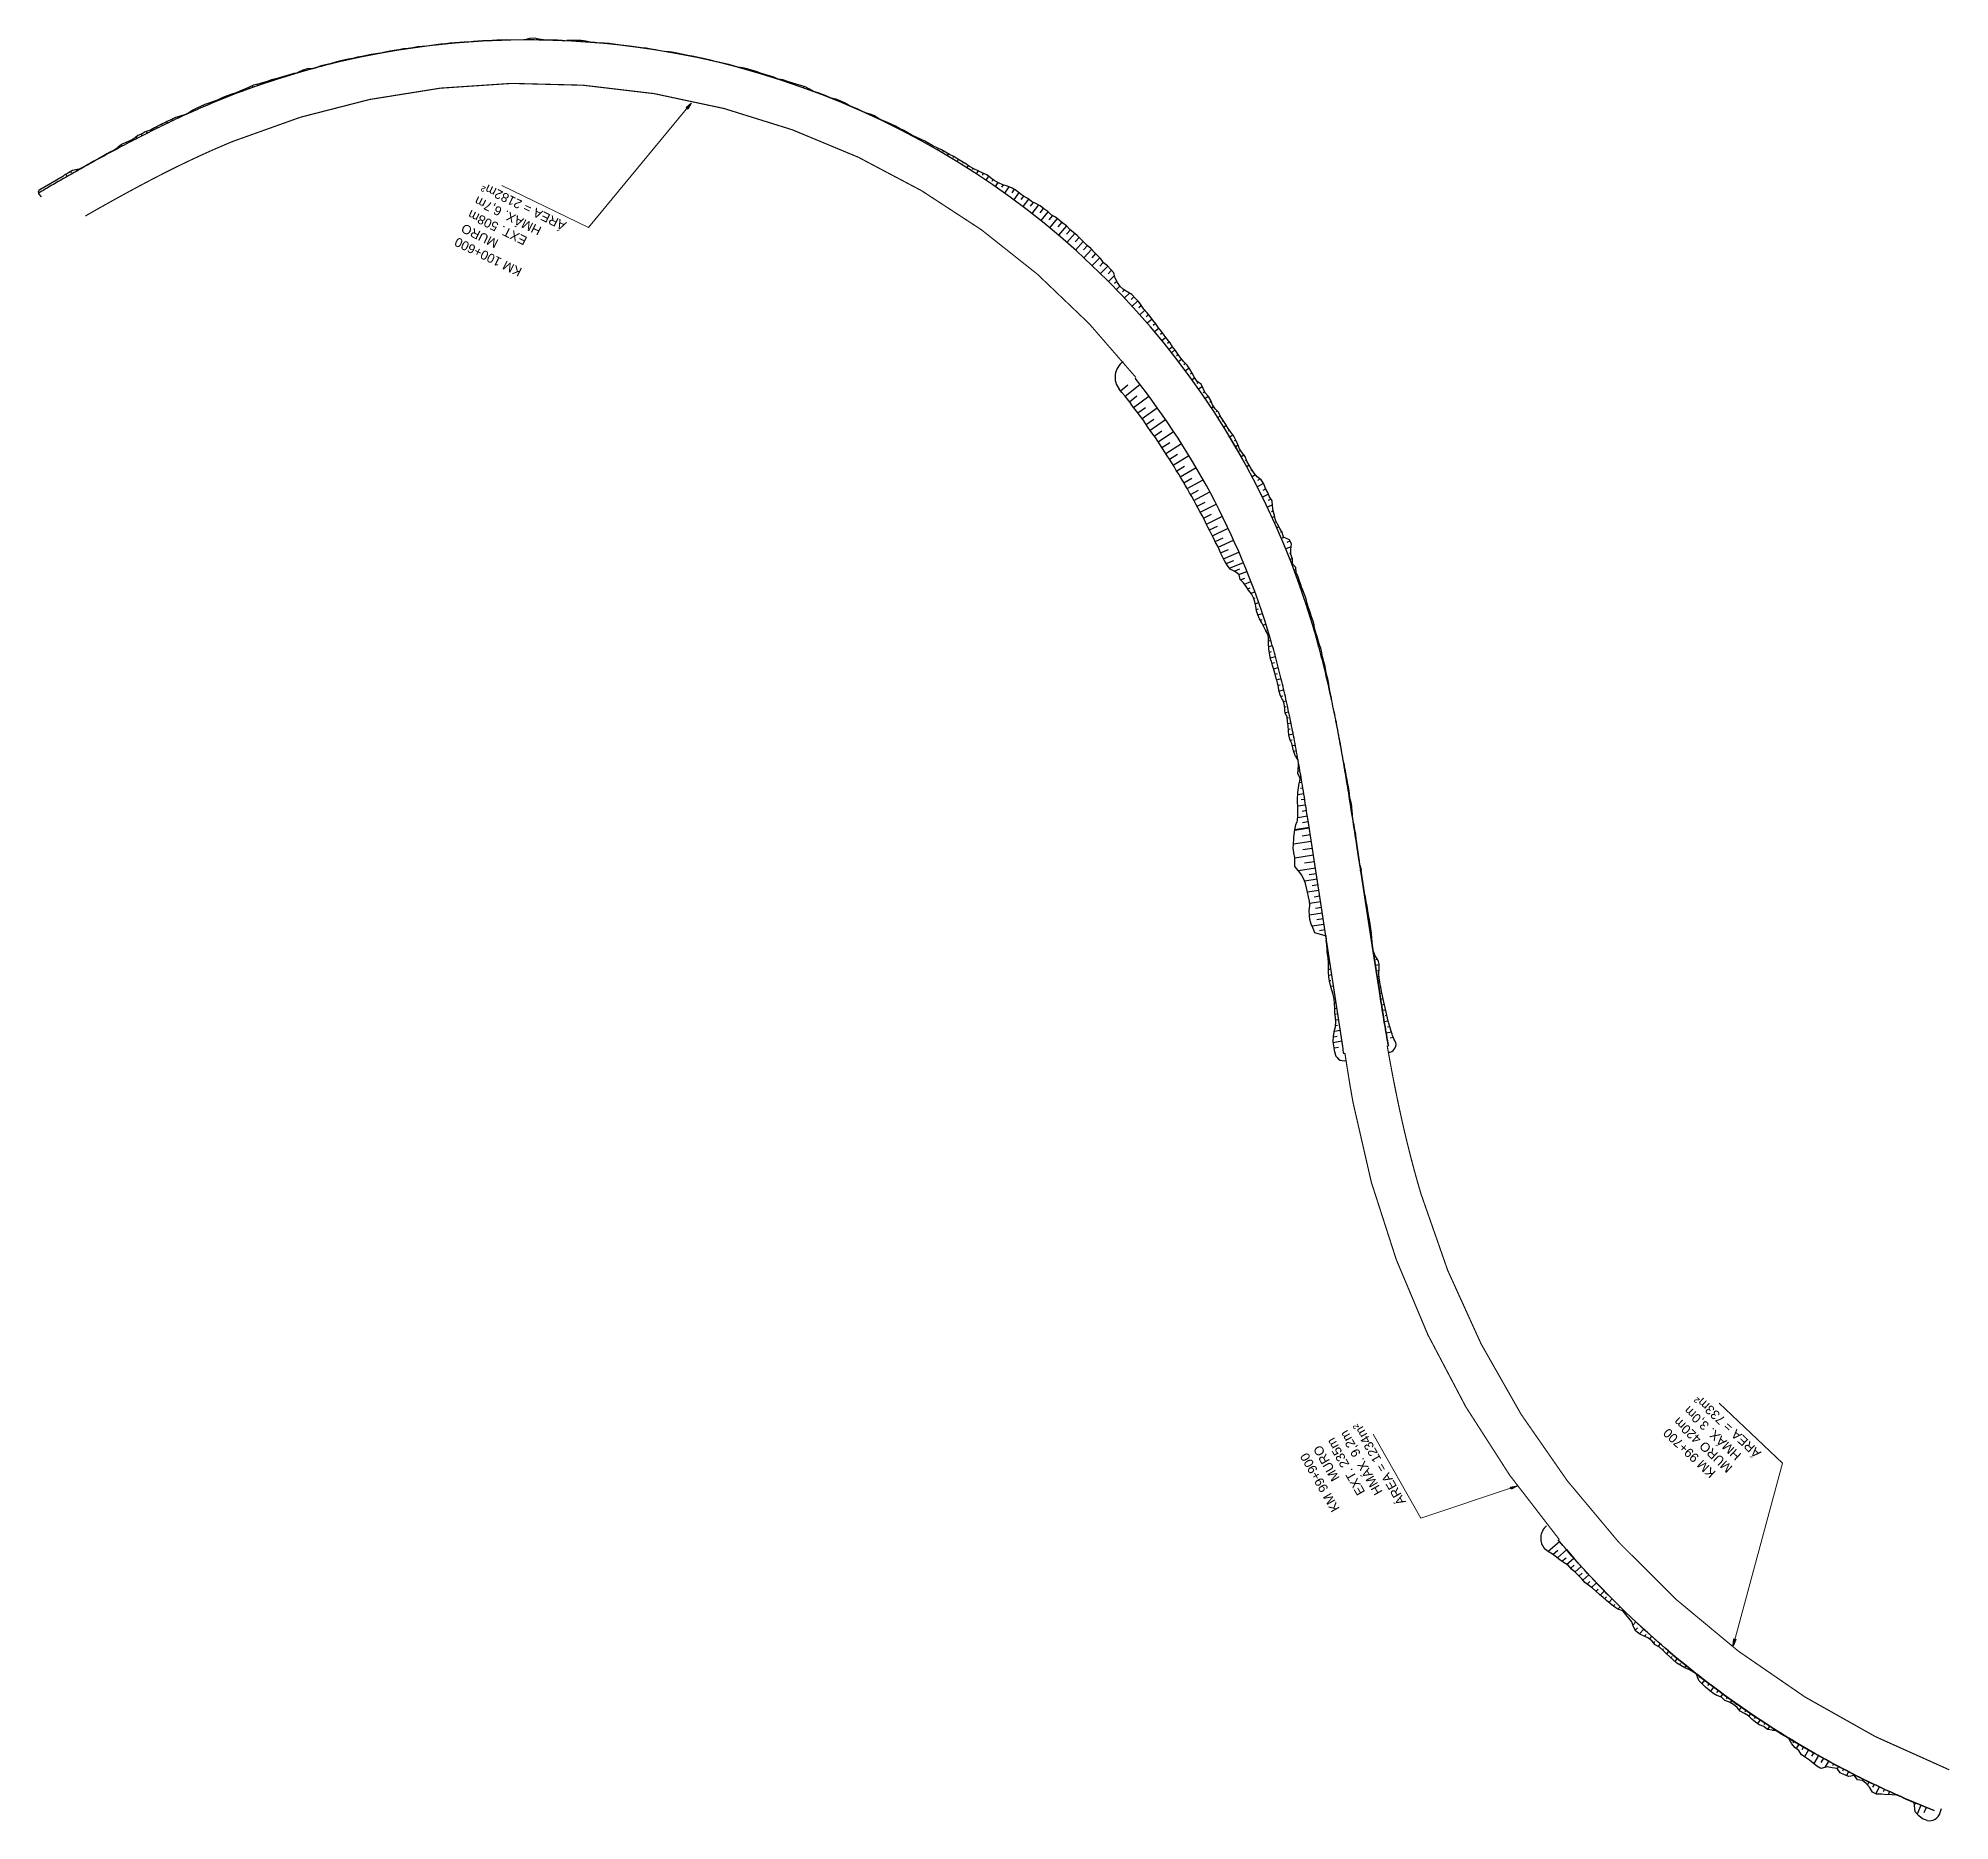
# Model space of a CAD drawing. Header units: metres. Extents: x 288738 to 324331, y 7399322 to 7465117.
# Drawn here: x 291150 to 291989, y 7462803 to 7463585 of the extents above; entities that cross this region are included whole.
import ezdxf

# ---------------------------------------------------------------- set-up
doc = ezdxf.new("R2010")
doc.units = ezdxf.units.M
doc.header["$LTSCALE"] = 10
for name, color, linetype in [('F-HZ-TALUDES-TIC', 7, 'Continuous'), ('U-HZ-TALUDES', 2, 'Continuous'), ('U-PLATAFORMA', 2, 'Continuous')]:
    doc.layers.add(name, color=color, linetype=linetype)
doc.layers.add('U-HZ-MURO', color=210, linetype='Continuous', lineweight=13)
doc.layers.add('U-HZ-TEXTO-MUROS', color=2, linetype='Continuous', lineweight=0)
doc.styles.add('ARIAL', font='arial.ttf')
doc.styles.add('DIM', font='arial.ttf', dxfattribs={"width": 0.8})
doc.dimstyles.new('U-1_2000', dxfattribs={"dimscale": 2, "dimtxt": 1.5, "dimasz": 0.75, "dimexe": 0.75, "dimexo": 0.75, "dimgap": 0.25, "dimtad": 1, "dimzin": 4, "dimtxsty": 'DIM', "dimblk": 'ARCHTICK', "dimcen": 0.7, "dimdle": 0.75, "dimclrd": 256, "dimclre": 256, "dimclrt": 256, "dimaunit": 1, "dimadec": 3, "dimazin": 2, "dimtfac": 1, "dimtofl": 0, "dimtmove": 0, "dimatfit": 3, "dimldrblk": 'CLOSEDBLANK', "dimfxl": 0, "dimtolj": 1, "dimtzin": 0, "dimlwd": -1, "dimlwe": -1, "dimarcsym": 0})

msp = doc.modelspace()

# ---------------------------------------------------------------- texts
at = {"layer": 'U-HZ-TEXTO-MUROS', "color": 2, "linetype": 'Continuous', "lineweight": -3, "char_height": 4, "width": 47.6625, "attachment_point": 9, "style": 'ARIAL'}
for s, insert, rotation in [('{\\C256;KM 100+600\\PMURO \\PEXT.^I508m\\PHMÁX. 6,7m\\PÁREA = 2182m²}', (291345.327, 7463521.799), 154.107752), ('{\\C256;KM 99+700\\PMURO 420m\\PHMÁX. 3,0m\\PÁREA = 733m²}', (291878.731, 7462989.973), 137.027918), ('{\\C256;KM 99+900\\PMURO \\PEXT.^I235m\\PHMÁX. 9,2m\\PÁREA = 1234m²}', (291729.864, 7462977.896), 119.71992)]:
    msp.add_mtext(s, dxfattribs=dict(at, insert=insert, rotation=rotation))

# ---------------------------------------------------------------- blocks, each defined once
blk = doc.blocks.new('_ArchTick')
at = {"color": 0, "linetype": 'ByBlock', "const_width": 0.15}
blk.add_lwpolyline([(-0.5, -0.5), (0.5, 0.5)], dxfattribs=at)

# ---------------------------------------------------------------- linework, layer by layer
at = {"layer": 'F-HZ-TALUDES-TIC', "color": 10, "linetype": 'Continuous', "lineweight": -3, "ltscale": 0.05}
for p, q in [((291308.958, 7463580.082), (291308.971, 7463580)), ((291311.432, 7463580.45), (291311.455, 7463580.295)), ((291313.911, 7463580.781), (291313.92, 7463580.718)), ((291316.38, 7463581.187), (291316.406, 7463580.997)), ((291318.87, 7463581.434), (291318.877, 7463581.378)), ((291321.356, 7463581.705), (291321.365, 7463581.63)), ((291323.839, 7463582.007), (291323.844, 7463581.964)), ((291326.319, 7463582.335), (291326.333, 7463582.196)), ((291328.814, 7463582.517), (291328.817, 7463582.484)), ((291331.295, 7463582.841), (291331.309, 7463582.689)), ((291333.786, 7463583.059), (291333.793, 7463582.985)), ((291336.287, 7463583.166), (291336.291, 7463583.116)), ((291338.781, 7463583.332), (291338.783, 7463583.318)), ((291341.275, 7463583.523), (291341.278, 7463583.472)), ((291343.769, 7463583.699), (291343.771, 7463583.661)), ((291346.264, 7463583.859), (291346.27, 7463583.759)), ((291348.762, 7463583.985), (291348.764, 7463583.931)), ((291351.26, 7463584.113), (291351.265, 7463583.977)), ((291353.76, 7463584.161), (291353.762, 7463584.11)), ((291356.261, 7463584.182), (291356.263, 7463584.125)), ((291376.264, 7463584.083), (291376.262, 7463584.022)), ((291378.763, 7463584.007), (291378.761, 7463583.969)), ((291398.727, 7463582.715), (291398.72, 7463582.647)), ((291401.216, 7463582.477), (291401.201, 7463582.33)), ((291403.697, 7463582.155), (291403.692, 7463582.111)), ((291411.14, 7463581.217), (291411.133, 7463581.169)), ((291413.62, 7463580.903), (291413.616, 7463580.869)), ((291416.106, 7463580.619), (291416.086, 7463580.485)), ((291418.572, 7463580.201), (291418.565, 7463580.159)), ((291421.042, 7463579.814), (291421.029, 7463579.732)), ((291272.282, 7463572.287), (291272.301, 7463572.215)), ((291274.667, 7463573.051), (291274.694, 7463572.949)), ((291277.101, 7463573.63), (291277.143, 7463573.463)), ((291279.517, 7463574.281), (291279.543, 7463574.171)), ((291281.939, 7463574.91), (291282.001, 7463574.644)), ((291284.376, 7463575.474), (291284.406, 7463575.341)), ((291286.829, 7463575.967), (291286.876, 7463575.755)), ((291289.276, 7463576.489), (291289.297, 7463576.387)), ((291291.736, 7463576.946), (291291.766, 7463576.801)), ((291294.179, 7463577.482), (291294.197, 7463577.389)), ((291296.649, 7463577.884), (291296.67, 7463577.776)), ((291299.113, 7463578.312), (291299.12, 7463578.275)), ((291301.558, 7463578.845), (291301.586, 7463578.685)), ((291304.017, 7463579.299), (291304.033, 7463579.206)), ((291306.487, 7463579.697), (291306.515, 7463579.524)), ((291423.502, 7463579.361), (291423.499, 7463579.345)), ((291425.983, 7463579.034), (291425.961, 7463578.91)), ((291428.457, 7463578.664), (291428.44, 7463578.569)), ((291430.91, 7463578.174), (291430.881, 7463578.021)), ((291433.354, 7463577.638), (291433.345, 7463577.593)), ((291435.819, 7463577.215), (291435.788, 7463577.061)), ((291438.28, 7463576.762), (291438.258, 7463576.659)), ((291440.731, 7463576.262), (291440.682, 7463576.036)), ((291442.213, 7463575.948), (291442.161, 7463575.711)), ((291444.657, 7463575.411), (291444.628, 7463575.287)), ((291447.066, 7463574.726), (291447.035, 7463574.596)), ((291449.498, 7463574.147), (291449.482, 7463574.08)), ((291451.947, 7463573.63), (291451.893, 7463573.412)), ((291454.366, 7463572.99), (291454.34, 7463572.893)), ((291456.764, 7463572.278), (291456.734, 7463572.163)), ((291459.227, 7463571.804), (291459.187, 7463571.658)), ((291241.099, 7463563.043), (291241.202, 7463562.762)), ((291243.408, 7463564.026), (291243.657, 7463563.328)), ((291245.802, 7463564.768), (291245.908, 7463564.464)), ((291248.229, 7463565.41), (291248.377, 7463564.975)), ((291250.619, 7463566.155), (291250.683, 7463565.964)), ((291252.997, 7463566.937), (291253.121, 7463566.555)), ((291255.414, 7463567.593), (291255.458, 7463567.457)), ((291257.816, 7463568.296), (291257.886, 7463568.071)), ((291260.204, 7463569.041), (291260.24, 7463568.922)), ((291461.672, 7463571.256), (291461.557, 7463570.844)), ((291464.078, 7463570.566), (291464.02, 7463570.363)), ((291466.439, 7463569.723), (291466.362, 7463569.461)), ((291468.829, 7463568.982), (291468.793, 7463568.863)), ((291471.23, 7463568.28), (291471.146, 7463568.009)), ((291473.583, 7463567.421), (291473.557, 7463567.34)), ((291475.995, 7463566.753), (291475.91, 7463566.492)), ((291478.4, 7463566.054), (291478.342, 7463565.882)), ((291480.761, 7463565.226), (291480.653, 7463564.908)), ((291483.182, 7463564.567), (291483.099, 7463564.329)), ((291485.578, 7463563.833), (291485.373, 7463563.258)), ((291222.048, 7463555.589), (291222.186, 7463555.268)), ((291224.414, 7463556.423), (291224.624, 7463555.925)), ((291226.786, 7463557.24), (291226.858, 7463557.065)), ((291229.095, 7463558.205), (291229.244, 7463557.837)), ((291231.401, 7463559.18), (291231.483, 7463558.974)), ((291233.74, 7463560.07), (291233.891, 7463559.684)), ((291236.099, 7463560.909), (291236.161, 7463560.747)), ((291238.415, 7463561.86), (291238.561, 7463561.469)), ((291238.805, 7463562.03), (291238.959, 7463561.616)), ((291487.843, 7463562.734), (291487.783, 7463562.572)), ((291490.093, 7463561.607), (291490.07, 7463561.544)), ((291492.449, 7463560.767), (291492.429, 7463560.714)), ((291497.102, 7463558.933), (291497.085, 7463558.891)), ((291499.5, 7463558.194), (291499.389, 7463557.919)), ((291501.863, 7463557.359), (291501.783, 7463557.166)), ((291504.114, 7463556.256), (291504.01, 7463556.009)), ((291506.334, 7463555.085), (291506.322, 7463555.057)), ((291203.816, 7463547.29), (291203.981, 7463546.949)), ((291206.087, 7463548.345), (291206.398, 7463547.695)), ((291208.361, 7463549.392), (291208.508, 7463549.081)), ((291210.662, 7463550.383), (291210.919, 7463549.832)), ((291213.085, 7463551.105), (291213.136, 7463550.994)), ((291215.413, 7463552.028), (291215.462, 7463551.919)), ((291217.528, 7463553.425), (291217.636, 7463553.184)), ((291219.766, 7463554.556), (291220.031, 7463553.951)), ((291508.623, 7463554.079), (291508.604, 7463554.036)), ((291510.904, 7463553.055), (291510.897, 7463553.04)), ((291513.215, 7463552.097), (291513.17, 7463551.998)), ((291515.61, 7463551.318), (291515.526, 7463551.137)), ((291517.821, 7463550.138), (291517.707, 7463549.898)), ((291520.018, 7463548.935), (291519.992, 7463548.88)), ((291522.329, 7463547.969), (291522.215, 7463547.735)), ((291524.609, 7463546.934), (291524.533, 7463546.781)), ((291185.976, 7463538.192), (291186.152, 7463537.861)), ((291188.256, 7463539.233), (291188.538, 7463538.697)), ((291190.512, 7463540.319), (291190.633, 7463540.087)), ((291192.633, 7463541.665), (291192.973, 7463541.006)), ((291194.847, 7463542.834), (291195.022, 7463542.49)), ((291197.01, 7463544.104), (291197.427, 7463543.278)), ((291199.395, 7463544.934), (291199.529, 7463544.666)), ((291201.577, 7463546.168), (291201.902, 7463545.509)), ((291526.839, 7463545.798), (291526.692, 7463545.508)), ((291529.069, 7463544.664), (291528.994, 7463544.518)), ((291533.431, 7463542.207), (291533.39, 7463542.131)), ((291535.707, 7463541.158), (291535.551, 7463540.871)), ((291537.988, 7463540.113), (291537.867, 7463539.893)), ((291540.205, 7463538.948), (291539.932, 7463538.461)), ((291173.091, 7463530.471), (291173.121, 7463530.416)), ((291175.323, 7463531.6), (291175.338, 7463531.573)), ((291177.502, 7463532.826), (291177.515, 7463532.802)), ((291179.644, 7463534.12), (291179.722, 7463533.976)), ((291181.834, 7463535.327), (291181.878, 7463535.247)), ((291183.994, 7463536.592), (291184.122, 7463536.352)), ((291542.365, 7463537.681), (291542.237, 7463537.457)), ((291544.641, 7463536.616), (291544.278, 7463535.989)), ((291546.871, 7463535.468), (291546.655, 7463535.099)), ((291549.037, 7463534.208), (291548.59, 7463533.458)), ((291551.297, 7463533.1), (291551.015, 7463532.635)), ((291553.428, 7463531.78), (291552.866, 7463530.867)), ((291555.595, 7463530.516), (291555.293, 7463530.032)), ((291161.714, 7463525.185), (291162.261, 7463524.226)), ((291163.883, 7463526.433), (291164.158, 7463525.947)), ((291166.285, 7463527.268), (291166.609, 7463526.694)), ((291168.72, 7463528.04), (291168.753, 7463527.981)), ((291170.905, 7463529.257), (291170.967, 7463529.145)), ((291557.691, 7463529.137), (291557.106, 7463528.216)), ((291559.876, 7463527.899), (291559.544, 7463527.384)), ((291562.131, 7463526.764), (291561.309, 7463525.507)), ((291564.404, 7463525.648), (291563.899, 7463524.889)), ((291566.614, 7463524.432), (291565.472, 7463522.739)), ((291568.626, 7463522.92), (291568.083, 7463522.127)), ((291570.803, 7463521.649), (291569.598, 7463519.915)), ((291573.146, 7463520.607), (291572.396, 7463519.544)), ((291575.646, 7463519.773), (291573.683, 7463517.032)), ((291577.974, 7463518.684), (291576.842, 7463517.127)), ((291580.017, 7463517.198), (291577.729, 7463514.093)), ((291582.043, 7463515.687), (291580.889, 7463514.145)), ((291584.197, 7463514.346), (291581.733, 7463511.099)), ((291586.309, 7463512.946), (291585.014, 7463511.263)), ((291588.628, 7463511.805), (291585.694, 7463508.048)), ((291590.671, 7463510.304), (291589.165, 7463508.404)), ((291592.784, 7463508.888), (291589.614, 7463504.944)), ((291594.702, 7463507.23), (291593.13, 7463505.3)), ((291596.821, 7463505.815), (291593.489, 7463501.784)), ((291598.814, 7463504.244), (291597.112, 7463502.214)), ((291600.839, 7463502.71), (291597.321, 7463498.572)), ((291602.64, 7463500.912), (291600.93, 7463498.929)), ((291604.575, 7463499.272), (291601.106, 7463495.306)), ((291606.408, 7463497.515), (291604.695, 7463495.584)), ((291608.223, 7463495.741), (291604.847, 7463491.988)), ((291610.049, 7463493.982), (291608.375, 7463492.146)), ((291611.929, 7463492.281), (291608.541, 7463488.619)), ((291613.666, 7463490.428), (291612.018, 7463488.671)), ((291615.458, 7463488.637), (291612.187, 7463485.198)), ((291616.97, 7463486.555), (291615.481, 7463485.012)), ((291618.972, 7463484.985), (291615.786, 7463481.727)), ((291620.703, 7463483.134), (291619.135, 7463481.553)), ((291621.952, 7463480.807), (291619.336, 7463478.206)), ((291622.98, 7463478.277), (291622.036, 7463477.352)), ((291624.351, 7463476.1), (291622.838, 7463474.637)), ((291626.27, 7463474.455), (291625.419, 7463473.644)), ((291628.514, 7463473.111), (291626.288, 7463471.018)), ((291630.497, 7463471.512), (291629.245, 7463470.351)), ((291632.219, 7463469.667), (291629.688, 7463467.352)), ((291633.777, 7463467.673), (291632.573, 7463466.588)), ((291635.266, 7463465.622), (291633.037, 7463463.639)), ((291636.893, 7463463.696), (291635.792, 7463462.731)), ((291638.454, 7463461.713), (291636.333, 7463459.88)), ((291640.01, 7463459.73), (291638.986, 7463458.857)), ((291641.516, 7463457.705), (291639.578, 7463456.076)), ((291643.057, 7463455.712), (291642.118, 7463454.934)), ((291644.528, 7463453.664), (291642.769, 7463452.226)), ((291646.065, 7463451.672), (291645.205, 7463450.978)), ((291647.398, 7463449.518), (291645.907, 7463448.334)), ((291648.476, 7463448.153), (291646.979, 7463446.976)), ((291649.955, 7463446.12), (291649.237, 7463445.563)), ((291651.449, 7463444.099), (291650.043, 7463443.025)), ((291653.153, 7463442.238), (291652.353, 7463441.635)), ((291654.662, 7463440.227), (291653.051, 7463439.031)), ((291656.02, 7463438.106), (291655.278, 7463437.562)), ((291624.56, 7463430.289), (291627.87, 7463432.904)), ((291626.591, 7463427.937), (291633.141, 7463433.014)), ((291657.211, 7463435.866), (291656.004, 7463434.996)), ((291658.823, 7463433.933), (291658.141, 7463433.448)), ((291660.445, 7463432.002), (291658.9, 7463430.92)), ((291661.568, 7463429.724), (291660.948, 7463429.296)), ((291628.506, 7463425.475), (291631.797, 7463427.976)), ((291630.341, 7463422.953), (291637.009, 7463427.924)), ((291632.26, 7463420.553), (291635.57, 7463422.973)), ((291634.065, 7463418.064), (291640.726, 7463422.841)), ((291663.182, 7463427.785), (291661.74, 7463426.805)), ((291664.377, 7463425.562), (291663.757, 7463425.147)), ((291665.518, 7463423.307), (291664.521, 7463422.65)), ((291667.113, 7463421.353), (291666.502, 7463420.955)), ((291635.83, 7463415.502), (291639.201, 7463417.871)), ((291637.56, 7463412.914), (291644.395, 7463417.623)), ((291639.344, 7463410.41), (291642.757, 7463412.715)), ((291641.082, 7463407.875), (291647.921, 7463412.402)), ((291668.356, 7463419.168), (291667.246, 7463418.458)), ((291669.758, 7463417.085), (291669.172, 7463416.716)), ((291671.091, 7463414.959), (291669.91, 7463414.227)), ((291672.462, 7463412.856), (291671.841, 7463412.477)), ((291642.784, 7463405.335), (291646.211, 7463407.558)), ((291644.451, 7463402.772), (291651.33, 7463407.147)), ((291673.963, 7463410.829), (291672.516, 7463409.96)), ((291675.195, 7463408.64), (291674.497, 7463408.227)), ((291676.202, 7463406.32), (291675.063, 7463405.657)), ((291677.31, 7463404.063), (291676.812, 7463403.778)), ((291646.104, 7463400.235), (291649.544, 7463402.379)), ((291647.718, 7463397.672), (291654.611, 7463401.881)), ((291649.25, 7463395.079), (291652.729, 7463397.16)), ((291650.846, 7463392.525), (291657.778, 7463396.586)), ((291678.789, 7463402.018), (291677.549, 7463401.319)), ((291679.896, 7463399.762), (291679.333, 7463399.45)), ((291681.133, 7463397.579), (291679.976, 7463396.947)), ((291682.417, 7463395.421), (291681.791, 7463395.084)), ((291652.362, 7463389.929), (291655.842, 7463391.926)), ((291653.855, 7463387.32), (291660.843, 7463391.246)), ((291683.836, 7463393.331), (291682.34, 7463392.541)), ((291687.412, 7463389.517), (291684.644, 7463388.104)), ((291685.802, 7463391.522), (291684.651, 7463390.924)), ((291688.383, 7463387.182), (291687.078, 7463386.528)), ((291655.352, 7463384.744), (291658.839, 7463386.661)), ((291656.786, 7463382.131), (291663.784, 7463385.899)), ((291658.225, 7463379.557), (291661.714, 7463381.395)), ((291659.609, 7463376.953), (291666.599, 7463380.557)), ((291689.57, 7463384.958), (291686.884, 7463383.634)), ((291691.283, 7463380.19), (291689.064, 7463379.134)), ((291690.702, 7463382.705), (291689.342, 7463382.047)), ((291660.976, 7463374.369), (291664.467, 7463376.131)), ((291662.305, 7463371.766), (291669.294, 7463375.216)), ((291663.626, 7463369.202), (291667.107, 7463370.883)), ((291691.527, 7463377.526), (291690.829, 7463377.199)), ((291692.257, 7463375.098), (291691.18, 7463374.604)), ((291693.052, 7463372.705), (291692.633, 7463372.517)), ((291694.226, 7463370.484), (291693.233, 7463370.045)), ((291664.906, 7463366.618), (291671.86, 7463369.902)), ((291666.139, 7463364.105), (291669.605, 7463365.707)), ((291667.455, 7463361.641), (291674.257, 7463364.714)), ((291695.474, 7463368.292), (291694.855, 7463368.024)), ((291696.317, 7463365.924), (291695.223, 7463365.458)), ((291699.454, 7463361.787), (291697.147, 7463360.843)), ((291698.973, 7463364.314), (291697.583, 7463363.734)), ((291668.526, 7463359.067), (291671.972, 7463360.59)), ((291669.732, 7463356.554), (291676.56, 7463359.502)), ((291670.993, 7463354.397), (291674.274, 7463355.784)), ((291672.436, 7463352.357), (291678.516, 7463354.877)), ((291699.34, 7463359.029), (291698.713, 7463358.778)), ((291699.979, 7463356.584), (291699.009, 7463356.203)), ((291700.322, 7463354.03), (291700.119, 7463353.951)), ((291674.531, 7463351.081), (291676.906, 7463352.048)), ((291676.513, 7463349.583), (291680.09, 7463351.014)), ((291677.316, 7463347.293), (291679.154, 7463348.013)), ((291678.946, 7463345.401), (291681.852, 7463346.515)), ((291701.535, 7463351.812), (291700.805, 7463351.537)), ((291702.177, 7463349.378), (291701.927, 7463349.286)), ((291703.039, 7463347.028), (291702.536, 7463346.846)), ((291680.408, 7463343.373), (291681.562, 7463343.806)), ((291681.923, 7463341.386), (291683.553, 7463341.986)), ((291683.012, 7463339.147), (291683.708, 7463339.397)), ((291683.761, 7463336.763), (291685.243, 7463337.283)), ((291703.847, 7463344.658), (291703.612, 7463344.575)), ((291704.774, 7463342.329), (291704.202, 7463342.132)), ((291705.705, 7463340.001), (291705.358, 7463339.883)), ((291706.423, 7463337.6), (291705.802, 7463337.395)), ((291684.244, 7463334.311), (291685.15, 7463334.621)), ((291684.852, 7463331.888), (291686.861, 7463332.56)), ((291685.894, 7463329.617), (291686.769, 7463329.902)), ((291707.117, 7463335.192), (291706.847, 7463335.105)), ((291707.894, 7463332.812), (291707.336, 7463332.636)), ((291708.622, 7463330.416), (291708.35, 7463330.332)), ((291687.076, 7463327.414), (291688.402, 7463327.836)), ((291688.244, 7463325.203), (291688.693, 7463325.343)), ((291689.395, 7463322.996), (291689.861, 7463323.137)), ((291689.601, 7463320.511), (291690.08, 7463320.652)), ((291709.429, 7463328.044), (291708.804, 7463327.856)), ((291709.901, 7463325.572), (291709.707, 7463325.516)), ((291710.641, 7463323.181), (291710.207, 7463323.057)), ((291711.325, 7463320.773), (291711.103, 7463320.712)), ((291689.632, 7463318.012), (291691.235, 7463318.472)), ((291689.943, 7463315.539), (291690.927, 7463315.814)), ((291690.33, 7463313.069), (291692.575, 7463313.681)), ((291712.072, 7463318.382), (291711.544, 7463318.239)), ((291712.788, 7463315.982), (291712.488, 7463315.903)), ((291713.278, 7463313.523), (291712.82, 7463313.405)), ((291691.049, 7463310.68), (291692.137, 7463310.969)), ((291691.772, 7463308.287), (291693.862, 7463308.827)), ((291692.435, 7463305.877), (291693.46, 7463306.135)), ((291693.08, 7463303.462), (291695.09, 7463303.955)), ((291713.939, 7463311.109), (291713.688, 7463311.045)), ((291714.507, 7463308.671), (291714.039, 7463308.556)), ((291714.998, 7463306.215), (291714.813, 7463306.171)), ((291715.614, 7463303.789), (291715.204, 7463303.694)), ((291693.714, 7463301.046), (291694.697, 7463301.281)), ((291694.19, 7463298.592), (291696.258, 7463299.075)), ((291694.923, 7463296.209), (291695.871, 7463296.425)), ((291716.007, 7463301.312), (291715.887, 7463301.285)), ((291716.41, 7463298.84), (291716.316, 7463298.819)), ((291695.997, 7463293.961), (291697.353, 7463294.262)), ((291696.572, 7463291.538), (291697.231, 7463291.681)), ((291696.903, 7463289.063), (291698.414, 7463289.384)), ((291697.785, 7463286.747), (291698.351, 7463286.865)), ((291698.014, 7463284.26), (291699.418, 7463284.545)), ((291698.334, 7463281.782), (291699.122, 7463281.938)), ((291698.486, 7463279.289), (291700.39, 7463279.659)), ((291699.1, 7463276.872), (291699.981, 7463277.039)), ((291699.961, 7463274.54), (291701.315, 7463274.793)), ((291700.585, 7463272.12), (291701.178, 7463272.229)), ((291731.281, 7463212.63), (291731.095, 7463212.601)), ((291731.703, 7463210.165), (291731.588, 7463210.148)), ((291732.145, 7463207.704), (291731.853, 7463207.659)), ((291732.599, 7463205.244), (291732.416, 7463205.216)), ((291733.032, 7463202.781), (291732.612, 7463202.717)), ((291733.405, 7463200.309), (291733.198, 7463200.278)), ((291733.857, 7463197.849), (291733.37, 7463197.775)), ((291734.32, 7463195.391), (291734.035, 7463195.348)), ((291734.631, 7463192.91), (291734.128, 7463192.833)), ((291734.922, 7463190.425), (291734.715, 7463190.393)), ((291735.084, 7463187.921), (291734.887, 7463187.89)), ((291715.316, 7463183.819), (291715.773, 7463183.889)), ((291715.698, 7463181.35), (291715.925, 7463181.384)), ((291715.928, 7463178.863), (291716.53, 7463178.955)), ((291735.374, 7463185.436), (291735.32, 7463185.428)), ((291736.095, 7463183.017), (291735.646, 7463182.949)), ((291738.091, 7463178.267), (291736.409, 7463178.007)), ((291737.342, 7463180.68), (291736.685, 7463180.579)), ((291715.88, 7463176.363), (291716.392, 7463176.442)), ((291715.933, 7463173.864), (291717.279, 7463174.072)), ((291716.237, 7463171.387), (291716.947, 7463171.497)), ((291716.857, 7463168.966), (291718.035, 7463169.15)), ((291738.056, 7463173.203), (291737.174, 7463173.066)), ((291738.013, 7463175.726), (291737.402, 7463175.631)), ((291738.37, 7463170.723), (291737.964, 7463170.659)), ((291717.514, 7463166.554), (291717.963, 7463166.624)), ((291718.137, 7463164.133), (291718.789, 7463164.236)), ((291718.53, 7463161.668), (291718.849, 7463161.718)), ((291738.854, 7463168.269), (291737.946, 7463168.126)), ((291739.913, 7463163.377), (291738.73, 7463163.188)), ((291739.374, 7463165.821), (291738.855, 7463165.739)), ((291740.443, 7463160.932), (291739.785, 7463160.826)), ((291718.667, 7463159.172), (291719.544, 7463159.313)), ((291718.714, 7463156.678), (291719.316, 7463156.775)), ((291719.012, 7463154.196), (291720.297, 7463154.406)), ((291740.971, 7463158.487), (291739.528, 7463158.252)), ((291742.112, 7463153.614), (291740.341, 7463153.318)), ((291741.544, 7463156.05), (291740.739, 7463155.918)), ((291717.962, 7463144.308), (291721.747, 7463144.955)), ((291718.016, 7463146.8), (291719.697, 7463147.084)), ((291718.439, 7463149.263), (291721.02, 7463149.694)), ((291718.937, 7463151.71), (291719.802, 7463151.853)), ((291743.533, 7463148.791), (291741.172, 7463148.388)), ((291742.798, 7463151.197), (291741.776, 7463151.025)), ((291744.286, 7463146.39), (291742.941, 7463146.157)), ((291718.4, 7463141.849), (291720.263, 7463142.171)), ((291812.187, 7462920.905), (291817.293, 7462925.196)), ((291814.276, 7462919.532), (291816.549, 7462921.465)), ((291816.326, 7462918.105), (291820.378, 7462921.589)), ((291818.298, 7462916.568), (291820.133, 7462918.165)), ((291820.388, 7462915.207), (291823.537, 7462917.98)), ((291822.169, 7462913.512), (291823.659, 7462914.841)), ((291824.015, 7462911.837), (291826.794, 7462914.344)), ((291825.797, 7462910.084), (291827.129, 7462911.301)), ((291827.555, 7462908.315), (291830.138, 7462910.701)), ((291829.344, 7462906.597), (291830.58, 7462907.752)), ((291831.359, 7462905.117), (291833.491, 7462907.133)), ((291833.216, 7462903.447), (291834.208, 7462904.397)), ((291835.067, 7462901.768), (291836.923, 7462903.566)), ((291836.959, 7462900.133), (291837.808, 7462900.966)), ((291838.888, 7462898.543), (291840.398, 7462900.042)), ((291840.815, 7462896.951), (291841.483, 7462897.622)), ((291842.854, 7462895.507), (291843.9, 7462896.571)), ((291849.445, 7462888.609), (291850.76, 7462890.008)), ((291850.522, 7462886.366), (291851.484, 7462887.403)), ((291852.357, 7462884.718), (291854.25, 7462886.78)), ((291854.62, 7462883.661), (291855.312, 7462884.424)), ((291856.773, 7462882.409), (291857.81, 7462883.566)), ((291858.597, 7462880.713), (291859.131, 7462881.316)), ((291860.542, 7462879.191), (291861.512, 7462880.299)), ((291862.51, 7462877.66), (291862.948, 7462878.167)), ((291864.284, 7462875.901), (291865.274, 7462877.059)), ((291866.166, 7462874.256), (291866.671, 7462874.854)), ((291868.013, 7462872.57), (291869.085, 7462873.857)), ((291870.037, 7462871.125), (291870.514, 7462871.705)), ((291872.193, 7462869.861), (291872.898, 7462870.727)), ((291874.473, 7462868.841), (291874.624, 7462869.028)), ((291913.384, 7462841.61), (291913.453, 7462841.719)), ((291915.474, 7462840.245), (291915.522, 7462840.322)), ((291966.383, 7462813.52), (291966.409, 7462813.577)), ((291968.639, 7462812.442), (291968.668, 7462812.508))]:
    msp.add_line(p, q, dxfattribs=at)
at = {"layer": 'F-HZ-TALUDES-TIC', "color": 90, "linetype": 'Continuous', "lineweight": -3, "ltscale": 0.05}
for p, q in [((291363.397, 7463584.217), (291363.396, 7463584.373)), ((291365.897, 7463584.214), (291365.898, 7463584.549)), ((291368.397, 7463584.195), (291368.403, 7463584.774)), ((291370.896, 7463584.159), (291370.898, 7463584.251)), ((291373.396, 7463584.106), (291373.398, 7463584.181)), ((291383.388, 7463583.717), (291383.4, 7463583.948)), ((291385.884, 7463583.577), (291385.896, 7463583.766)), ((291388.379, 7463583.418), (291388.41, 7463583.875)), ((291390.873, 7463583.242), (291390.88, 7463583.338)), ((291393.366, 7463583.05), (291393.371, 7463583.118)), ((291269.273, 7463571.398), (291269.22, 7463571.591)), ((291264.46, 7463570.042), (291264.383, 7463570.307)), ((291266.864, 7463570.728), (291266.799, 7463570.958)), ((291703.368, 7463263.338), (291702.504, 7463263.19)), ((291702.941, 7463265.802), (291702.793, 7463265.776)), ((291723.437, 7463261.622), (291723.639, 7463261.656)), ((291723.488, 7463261.316), (291723.701, 7463261.351)), ((291705.029, 7463253.397), (291702.397, 7463252.969)), ((291704.203, 7463258.409), (291703.076, 7463258.22)), ((291703.789, 7463260.874), (291703.431, 7463260.813)), ((291704.625, 7463255.864), (291703.656, 7463255.705)), ((291723.896, 7463258.849), (291724.039, 7463258.873)), ((291724.3, 7463256.382), (291724.662, 7463256.441)), ((291724.7, 7463253.914), (291724.854, 7463253.939)), ((291705.825, 7463248.461), (291702.421, 7463247.919)), ((291705.429, 7463250.929), (291703.845, 7463250.675)), ((291706.216, 7463245.992), (291704.329, 7463245.694)), ((291725.095, 7463251.446), (291725.308, 7463251.48)), ((291725.487, 7463248.977), (291725.669, 7463249.005)), ((291725.875, 7463246.507), (291726.225, 7463246.562)), ((291707.408, 7463238.329), (291701.08, 7463237.35)), ((291707.369, 7463238.581), (291701.119, 7463237.613)), ((291706.605, 7463243.522), (291702.387, 7463242.861)), ((291706.989, 7463241.052), (291704.399, 7463240.649)), ((291726.26, 7463244.037), (291726.335, 7463244.048)), ((291726.643, 7463241.566), (291726.758, 7463241.584)), ((291726.645, 7463241.553), (291726.76, 7463241.571)), ((291727.027, 7463239.083), (291727.118, 7463239.097)), ((291727.408, 7463236.612), (291727.662, 7463236.651)), ((291708.308, 7463232.486), (291700.516, 7463231.288)), ((291707.858, 7463235.407), (291704.272, 7463234.855)), ((291708.776, 7463229.445), (291704.672, 7463228.815)), ((291727.789, 7463234.141), (291727.91, 7463234.16)), ((291728.168, 7463231.67), (291728.271, 7463231.686)), ((291728.548, 7463229.199), (291728.587, 7463229.205)), ((291709.245, 7463226.405), (291701.137, 7463225.161)), ((291710.107, 7463220.805), (291702.639, 7463219.659)), ((291709.676, 7463223.605), (291705.394, 7463222.948)), ((291728.927, 7463226.728), (291729.038, 7463226.745)), ((291710.866, 7463215.862), (291705.448, 7463215.031)), ((291711.624, 7463210.92), (291706.667, 7463210.16)), ((291710.487, 7463218.334), (291707.401, 7463217.86)), ((291711.245, 7463213.391), (291708.704, 7463213.001)), ((291712.383, 7463205.978), (291707.624, 7463205.248)), ((291712.004, 7463208.449), (291709.597, 7463208.08)), ((291712.762, 7463203.507), (291710.102, 7463203.099)), ((291713.141, 7463201.036), (291707.5, 7463200.17)), ((291713.9, 7463196.094), (291708.732, 7463195.301)), ((291713.52, 7463198.565), (291710.704, 7463198.133)), ((291714.279, 7463193.623), (291711.962, 7463193.267)), ((291878.893, 7462865.96), (291878.524, 7462865.489)), ((291880.868, 7462864.428), (291879.747, 7462862.978)), ((291882.853, 7462862.908), (291882.198, 7462862.05)), ((291884.848, 7462861.4), (291883.467, 7462859.569)), ((291886.851, 7462859.904), (291886.197, 7462859.027)), ((291888.862, 7462858.42), (291887.876, 7462857.079)), ((291890.883, 7462856.948), (291890.357, 7462856.224)), ((291892.913, 7462855.489), (291892.256, 7462854.572)), ((291894.952, 7462854.042), (291894.654, 7462853.621)), ((291896.999, 7462852.607), (291896.103, 7462851.324)), ((291899.054, 7462851.184), (291898.631, 7462850.57)), ((291901.118, 7462849.773), (291900.322, 7462848.603)), ((291903.191, 7462848.376), (291902.695, 7462847.638)), ((291905.273, 7462846.991), (291904.169, 7462845.327)), ((291907.362, 7462845.618), (291906.894, 7462844.903)), ((291909.459, 7462844.258), (291908.48, 7462842.741)), ((291920.069, 7462837.649), (291919.669, 7462836.986)), ((291922.215, 7462836.366), (291921.058, 7462834.422)), ((291924.368, 7462835.096), (291923.622, 7462833.825)), ((291926.528, 7462833.838), (291924.757, 7462830.778)), ((291928.697, 7462832.593), (291927.785, 7462830.997)), ((291930.873, 7462831.363), (291928.868, 7462827.801)), ((291933.056, 7462830.145), (291931.984, 7462828.214)), ((291935.247, 7462828.94), (291933.689, 7462826.091)), ((291937.444, 7462827.748), (291936.975, 7462826.878)), ((291939.649, 7462826.57), (291939.118, 7462825.571)), ((291941.861, 7462825.405), (291941.382, 7462824.491)), ((291944.08, 7462824.254), (291943.207, 7462822.56)), ((291946.306, 7462823.115), (291946.141, 7462822.791)), ((291950.777, 7462820.878), (291950.605, 7462820.527)), ((291953.023, 7462819.78), (291952.364, 7462818.422)), ((291955.276, 7462818.695), (291954.662, 7462817.412)), ((291957.535, 7462817.624), (291956.062, 7462814.494)), ((291959.8, 7462816.566), (291959.279, 7462815.441)), ((291962.072, 7462815.523), (291961.412, 7462814.076)), ((291973.524, 7462810.513), (291973.28, 7462809.933)), ((291975.832, 7462809.553), (291974.21, 7462805.622)), ((291978.146, 7462808.607), (291977.181, 7462806.226))]:
    msp.add_line(p, q, dxfattribs=at)
at = {"layer": 'F-HZ-TALUDES-TIC', "color": 1, "linetype": 'Continuous', "lineweight": -3, "ltscale": 0.05}
for p, q in [((291395.857, 7463582.841), (291395.858, 7463582.852)), ((291494.783, 7463559.87), (291494.742, 7463559.763)), ((291716.932, 7463296.394), (291716.893, 7463296.386)), ((291718.466, 7463289.052), (291718.404, 7463289.039)), ((291719.456, 7463283.767), (291719.482, 7463283.772)), ((291719.93, 7463281.312), (291719.966, 7463281.319)), ((291720.33, 7463279.227), (291720.325, 7463279.226)), ((291720.864, 7463276.783), (291720.823, 7463276.775)), ((291721.282, 7463274.318), (291721.232, 7463274.309)), ((291721.709, 7463271.854), (291721.692, 7463271.851)), ((291722.602, 7463266.552), (291722.685, 7463266.566)), ((291723.022, 7463264.088), (291723.104, 7463264.101)), ((291729.306, 7463224.257), (291729.352, 7463224.264)), ((291714.887, 7463188.795), (291715.017, 7463188.814)), ((291715.193, 7463186.315), (291715.294, 7463186.331))]:
    msp.add_line(p, q, dxfattribs=at)
at = {"layer": 'U-HZ-MURO', "ltscale": 0.05, "const_width": 0.5}
for points in [[(291631.399, 7463436.05, 0.334312), (291235.183, 7463539.741, 0.0064001), (291226.9, 7463536.218, 0.0059429), (291218.043, 7463532.19, 0.0050286), (291209.978, 7463528.307, 0.0045715), (291201.157, 7463523.849, 0.0036572), (291193.351, 7463519.742, 0.0032), (291184.462, 7463514.908, 0.0043804), (291170.361, 7463506.96, 0.0003553)], [(291817.226, 7462926.051, -0.1300967), (291726.696, 7463117.697), (291726.548, 7463118.498), (291726.403, 7463119.299), (291726.258, 7463120.101), (291726.116, 7463120.903), (291725.974, 7463121.704), (291725.834, 7463122.506), (291725.696, 7463123.308), (291725.558, 7463124.109), (291725.422, 7463124.91), (291725.287, 7463125.712), (291725.153, 7463126.513), (291725.02, 7463127.314), (291724.888, 7463128.115), (291724.757, 7463128.916), (291724.627, 7463129.716), (291724.499, 7463130.515), (291724.37, 7463131.315), (291724.243, 7463132.116), (291724.116, 7463132.916), (291723.99, 7463133.716), (291723.864, 7463134.516), (291723.739, 7463135.315), (291723.615, 7463136.115), (291723.49, 7463136.914), (291723.367, 7463137.713), (291723.243, 7463138.511), (291723.12, 7463139.31), (291723.075, 7463139.601)], [(291988.259, 7462825.086, -0.2295855), (291756.496, 7463077.719, -0.006385), (291753.57, 7463087.965, -0.0059647), (291750.701, 7463099.036, -0.005091), (291748.278, 7463109.319, -0.0046416), (291745.833, 7463120.681, -0.0037273), (291743.818, 7463130.872, -0.0032649), (291741.674, 7463142.574, -0.0000853), (291741.611, 7463142.931, -0.0000853)]]:
    msp.add_lwpolyline(points, format="xyb", dxfattribs=at)
at = {"layer": 'U-HZ-TALUDES', "ltscale": 0.05}
msp.add_line((291984.287, 7462806.318, 718.183), (291984.842, 7462808.128), dxfattribs=at)
for points, elevation in [([(291363.203, 7463584.324), (291362.794, 7463584.215), (291357.04, 7463584.172)], 721.149), ([(291375.528, 7463584.068), (291374.739, 7463584.07), (291373.475, 7463584.178)], 721.35), ([(291379.634, 7463583.932), (291380.028, 7463583.879), (291381.694, 7463583.988)], 721.401), ([(291398.085, 7463582.732), (291396.381, 7463582.795), (291396.032, 7463582.844)], 721.62), ([(291410.334, 7463581.337), (291404.218, 7463582.107)], 721.697), ([(291269.81, 7463571.636), (291270.269, 7463571.672), (291271.807, 7463572.122)], 720.336), ([(291263.845, 7463570.074), (291262.771, 7463569.549), (291261.894, 7463569.425)], 720.206), ([(291533.056, 7463542.374), (291529.502, 7463544.449)], 722.912), ([(291701.44, 7463269.775), (291702.523, 7463267.963)], 726.32), ([(291729.745, 7463221.795), (291730.161, 7463219.835)], 725.841), ([(291731.037, 7463213.899), (291730.47, 7463217.859)], 726.071), ([(291714.438, 7463191.118), (291714.682, 7463190.996), (291714.832, 7463189.155)], 725.887), ([(291848.992, 7462890.029), (291845.051, 7462894.827)], 725.114), ([(291876.04, 7462867.933), (291876.745, 7462867.647), (291877.577, 7462866.568)], 723.632), ([(291910.783, 7462842.434), (291912.237, 7462842.484), (291912.909, 7462841.953)], 722.249), ([(291918.003, 7462838.492), (291917.695, 7462839.089), (291916.365, 7462839.745)], 722.445), ([(291948.072, 7462820.723), (291946.71, 7462822.587)], 721.28), ([(291963.195, 7462814.245), (291965.354, 7462814.044)], 721.47), ([(291970.938, 7462811.461), (291972.864, 7462810.752)], 721.951)]:
    msp.add_lwpolyline(points, dxfattribs=dict(at, elevation=elevation))
at = {"layer": 'U-HZ-TALUDES', "ltscale": 0.05, "elevation": 720.343}
msp.add_lwpolyline([(291160.431, 7463524.335), (291150.319, 7463518.503, 0.469569), (291149.978, 7463516.517), (291150.955, 7463515.425)], format="xyb", dxfattribs=at)
at = {"layer": 'U-HZ-TALUDES', "color": 2, "linetype": 'Continuous', "lineweight": -3}
for points in [[(291357.04, 7463584.172, 721.196), (291354.984, 7463584.198, 721.252), (291352.93, 7463584.137, 721.233), (291350.875, 7463584.108, 721.257), (291348.823, 7463583.987, 721.202), (291346.771, 7463583.89, 721.181), (291344.72, 7463583.767, 721.147), (291342.67, 7463583.62, 721.101), (291340.62, 7463583.477, 721.07), (291338.572, 7463583.316, 721.033), (291336.523, 7463583.173, 721.025), (291334.466, 7463583.114, 721.114), (291332.417, 7463582.948, 721.107), (291330.371, 7463582.753, 721.083), (291328.337, 7463582.445, 720.956), (291326.283, 7463582.333, 721.039), (291324.246, 7463582.05, 720.962), (291322.203, 7463581.831, 720.96), (291320.17, 7463581.53, 720.887), (291318.118, 7463581.379, 720.979), (291316.075, 7463581.153, 721.006), (291314.049, 7463580.799, 720.914), (291312.011, 7463580.529, 720.921), (291309.975, 7463580.251, 720.93), (291307.947, 7463579.914, 720.891), (291305.914, 7463579.612, 720.901), (291303.886, 7463579.278, 720.888), (291301.863, 7463578.914, 720.858), (291299.857, 7463578.462, 720.75), (291297.842, 7463578.056, 720.7), (291295.806, 7463577.762, 720.776), (291293.78, 7463577.413, 720.808), (291291.776, 7463576.953, 720.738), (291289.751, 7463576.599, 720.788), (291287.748, 7463576.135, 720.739), (291285.725, 7463575.764, 720.795), (291283.715, 7463575.332, 720.801), (291281.715, 7463574.856, 720.774), (291279.724, 7463574.341, 720.718), (291277.749, 7463573.766, 720.612), (291275.736, 7463573.343, 720.675), (291273.753, 7463572.8, 720.625), (291271.807, 7463572.122, 720.447)], [(291357.041, 7463584.143, 721.167), (291354.987, 7463584.095, 721.149), (291352.934, 7463584.035, 721.131), (291350.881, 7463583.964, 721.113), (291348.828, 7463583.88, 721.095), (291346.776, 7463583.785, 721.077), (291344.724, 7463583.679, 721.059), (291342.674, 7463583.56, 721.041), (291340.623, 7463583.43, 721.023), (291338.574, 7463583.289, 721.005), (291336.525, 7463583.135, 720.987), (291334.478, 7463582.97, 720.969), (291332.431, 7463582.793, 720.951), (291330.386, 7463582.604, 720.933), (291328.341, 7463582.404, 720.915), (291326.298, 7463582.192, 720.897), (291324.256, 7463581.968, 720.879), (291322.215, 7463581.733, 720.861), (291320.176, 7463581.486, 720.843), (291318.138, 7463581.227, 720.825), (291316.101, 7463580.957, 720.807), (291314.066, 7463580.675, 720.789), (291312.033, 7463580.382, 720.771), (291310.002, 7463580.076, 720.753), (291307.972, 7463579.76, 720.735), (291305.944, 7463579.431, 720.717), (291303.918, 7463579.091, 720.699), (291301.894, 7463578.74, 720.682), (291299.872, 7463578.377, 720.664), (291297.852, 7463578.002, 720.646), (291295.835, 7463577.616, 720.628), (291293.819, 7463577.219, 720.61), (291291.806, 7463576.809, 720.592), (291289.795, 7463576.389, 720.574), (291287.787, 7463575.957, 720.556), (291285.781, 7463575.513, 720.538), (291283.778, 7463575.058, 720.52), (291281.777, 7463574.591, 720.502), (291279.779, 7463574.113, 720.484), (291277.784, 7463573.624, 720.466), (291275.792, 7463573.123, 720.448), (291273.803, 7463572.611, 720.43), (291271.816, 7463572.088, 720.412)], [(291373.475, 7463584.178, 721.262), (291371.422, 7463584.256, 721.223), (291369.372, 7463584.599, 720.999), (291367.318, 7463584.971, 720.747), (291365.259, 7463584.845, 720.821), (291363.203, 7463584.324, 721.149)], [(291373.474, 7463584.105, 721.311), (291371.42, 7463584.15, 721.293), (291369.366, 7463584.185, 721.275), (291367.312, 7463584.207, 721.257), (291365.257, 7463584.218, 721.239), (291363.203, 7463584.217, 721.221)], [(291379.633, 7463583.896, 721.365), (291377.58, 7463583.978, 721.347), (291375.527, 7463584.047, 721.329)], [(291379.634, 7463583.932, 721.401), (291377.585, 7463584.109, 721.479), (291375.528, 7463584.068, 721.35)], [(291396.031, 7463582.826, 721.509), (291393.984, 7463583.001, 721.491), (291391.936, 7463583.164, 721.473), (291389.887, 7463583.315, 721.455), (291387.838, 7463583.455, 721.437), (291385.788, 7463583.583, 721.419), (291383.737, 7463583.699, 721.401), (291381.685, 7463583.804, 721.383)], [(291396.032, 7463582.844, 721.497), (291393.99, 7463583.069, 721.445), (291391.941, 7463583.231, 721.428), (291389.909, 7463583.622, 721.25), (291387.871, 7463583.966, 721.095), (291385.81, 7463583.955, 721.17), (291383.75, 7463583.94, 721.24), (291381.694, 7463583.988, 721.26)], [(291404.207, 7463582.01, 721.581), (291402.165, 7463582.231, 721.563), (291400.121, 7463582.441, 721.545), (291398.077, 7463582.639, 721.527)], [(291404.218, 7463582.107, 721.678), (291402.172, 7463582.297, 721.629), (291400.145, 7463582.679, 721.784), (291398.085, 7463582.732, 721.62)], [(291408.288, 7463581.532, 721.617), (291406.248, 7463581.777, 721.599)], [(291440.731, 7463576.262, 722.136), (291438.718, 7463576.677, 722.102), (291436.7, 7463577.067, 722.055), (291434.672, 7463577.407, 721.969), (291432.647, 7463577.761, 721.908), (291430.646, 7463578.237, 721.983), (291428.629, 7463578.637, 721.993), (291426.599, 7463578.957, 721.934), (291424.558, 7463579.212, 721.819), (291422.523, 7463579.5, 721.751), (291420.51, 7463579.926, 721.834), (291418.476, 7463580.215, 721.789), (291416.452, 7463580.578, 721.832), (291414.411, 7463580.82, 721.765), (291412.366, 7463581.034, 721.679), (291410.334, 7463581.337, 721.697)], [(291269.81, 7463571.636, 720.336), (291267.721, 7463571.479, 720.049), (291265.747, 7463570.898, 720.047), (291263.845, 7463570.074, 720.206)], [(291269.833, 7463571.553, 720.394), (291267.852, 7463571.007, 720.376), (291265.875, 7463570.449, 720.358), (291263.901, 7463569.881, 720.34)], [(291529.502, 7463544.449, 723.066), (291527.661, 7463545.364, 723.022), (291525.842, 7463546.324, 723.041), (291523.999, 7463547.235, 723.015), (291522.115, 7463548.063, 722.91), (291520.215, 7463548.856, 722.778), (291519.541, 7463549.125, 722.723), (291518.369, 7463549.759, 722.78), (291516.654, 7463550.944, 723.105), (291514.71, 7463551.639, 722.901), (291512.727, 7463552.246, 722.612), (291510.849, 7463553.079, 722.583), (291508.975, 7463553.92, 722.576), (291507.103, 7463554.767, 722.587), (291505.203, 7463555.551, 722.54), (291503.451, 7463556.685, 722.886), (291501.558, 7463557.489, 722.884), (291499.612, 7463558.164, 722.754), (291497.615, 7463558.706, 722.494), (291495.735, 7463559.541, 722.561), (291493.792, 7463560.214, 722.466), (291491.892, 7463560.997, 722.501), (291489.944, 7463561.657, 722.416), (291488.098, 7463562.59, 722.634), (291486.281, 7463563.612, 722.957), (291484.316, 7463564.229, 722.861), (291482.342, 7463564.816, 722.744), (291480.345, 7463565.334, 722.567), (291478.417, 7463566.049, 722.611), (291476.453, 7463566.661, 722.557), (291474.424, 7463567.066, 722.298), (291472.522, 7463567.869, 722.468), (291470.563, 7463568.493, 722.463), (291468.584, 7463569.051, 722.4), (291466.619, 7463569.656, 722.399), (291464.687, 7463570.373, 722.525), (291462.725, 7463570.994, 722.562), (291460.729, 7463571.491, 722.483), (291458.712, 7463571.911, 722.336), (291456.686, 7463572.292, 722.161), (291454.717, 7463572.888, 722.219), (291452.743, 7463573.463, 722.268), (291450.73, 7463573.887, 722.173), (291448.718, 7463574.311, 722.09), (291446.725, 7463574.812, 722.097), (291444.749, 7463575.39, 722.196), (291442.742, 7463575.836, 722.17), (291440.731, 7463576.262, 722.136)], [(291261.894, 7463569.425, 720.451), (291259.884, 7463568.968, 720.574), (291257.93, 7463568.33, 720.52), (291255.959, 7463567.745, 720.532), (291253.977, 7463567.192, 720.59), (291251.983, 7463566.673, 720.696), (291250.059, 7463565.942, 720.59), (291248.082, 7463565.367, 720.661), (291246.086, 7463564.845, 720.801), (291244.095, 7463564.302, 720.93), (291242.184, 7463563.534, 720.832), (291240.304, 7463562.683, 720.658), (291238.415, 7463561.86, 720.524)], [(291261.93, 7463569.301, 720.322), (291259.963, 7463568.709, 720.304), (291257.999, 7463568.107, 720.286), (291256.039, 7463567.493, 720.268), (291254.082, 7463566.868, 720.25), (291252.128, 7463566.232, 720.232), (291250.179, 7463565.585, 720.214), (291248.233, 7463564.927, 720.196), (291246.291, 7463564.257, 720.178), (291244.352, 7463563.577, 720.16), (291242.418, 7463562.885, 720.142), (291240.488, 7463562.182, 720.124), (291238.561, 7463561.469, 720.106)], [(291238.415, 7463561.86, 720.524), (291236.518, 7463561.063, 720.429), (291234.587, 7463560.354, 720.441), (291232.635, 7463559.698, 720.521), (291230.739, 7463558.902, 720.463), (291228.845, 7463558.099, 720.408), (291227.834, 7463557.654, 720.368), (291226.95, 7463557.299, 720.369), (291225.011, 7463556.608, 720.458), (291223.339, 7463556.09, 720.617), (291223.338, 7463556.089, 720.617), (291223.042, 7463555.989, 720.637), (291221.135, 7463555.222, 720.668), (291219.287, 7463554.323, 720.564), (291219.003, 7463554.17, 720.535), (291218.995, 7463554.165, 720.534), (291217.456, 7463553.389, 720.433), (291215.745, 7463552.197, 720.027), (291214.563, 7463551.596, 719.956), (291214.56, 7463551.595, 719.956), (291213.896, 7463551.317, 719.972), (291211.886, 7463550.792, 720.316), (291209.931, 7463550.14, 720.532), (291209.676, 7463550.025, 720.534), (291208.084, 7463549.259, 720.504), (291206.222, 7463548.414, 720.524), (291205.452, 7463548.023, 720.497), (291205.451, 7463548.022, 720.497), (291204.372, 7463547.545, 720.527), (291202.515, 7463546.692, 720.556), (291201.255, 7463545.988, 720.467), (291201.247, 7463545.984, 720.467), (291200.722, 7463545.711, 720.45), (291198.958, 7463544.678, 720.293), (291196.97, 7463544.092, 720.643), (291196.589, 7463543.844, 720.589), (291196.587, 7463543.842, 720.589), (291195.253, 7463542.972, 720.402), (291193.304, 7463542.309, 720.681), (291192.176, 7463541.225, 720.221), (291191.696, 7463540.986, 720.224), (291189.923, 7463539.988, 720.138), (291188.112, 7463539.168, 720.235), (291188.111, 7463539.168, 720.236), (291188.066, 7463539.153, 720.244), (291186.187, 7463538.36, 720.402), (291184.57, 7463537.077, 720.012), (291184.243, 7463536.767, 719.889), (291184.236, 7463536.76, 719.886), (291182.926, 7463535.852, 719.691), (291181.098, 7463534.973, 719.768), (291179.74, 7463534.179, 719.704), (291179.738, 7463534.177, 719.704), (291179.353, 7463533.942, 719.676), (291177.62, 7463532.892, 719.568), (291175.86, 7463531.894, 719.523), (291175.263, 7463531.567, 719.519), (291174.058, 7463530.975, 719.572), (291172.266, 7463530.04, 719.607), (291171.447, 7463529.56, 719.578), (291171.447, 7463529.56, 719.578), (291170.513, 7463529.038, 719.569), (291168.75, 7463528.054, 719.555), (291167.643, 7463527.549, 719.647), (291167.634, 7463527.547, 719.65), (291166.812, 7463527.385, 719.906), (291164.752, 7463526.929, 720.506), (291163.001, 7463525.929, 720.482), (291162.573, 7463525.583, 720.388), (291162.571, 7463525.581, 720.387), (291161.233, 7463524.962, 720.499), (291160.431, 7463524.335, 720.343)], [(291647.398, 7463449.518, 725.967), (291646.341, 7463451.318, 726.247), (291645.068, 7463452.947, 726.263), (291643.824, 7463454.601, 726.329), (291642.645, 7463456.309, 726.492), (291641.344, 7463457.918, 726.509), (291640.119, 7463459.592, 726.638), (291638.834, 7463461.217, 726.702), (291637.572, 7463462.863, 726.809), (291636.263, 7463464.469, 726.866), (291634.908, 7463466.036, 726.874), (291633.721, 7463467.755, 727.12), (291632.46, 7463469.41, 727.281), (291631.042, 7463470.924, 727.242), (291629.632, 7463472.444, 727.226), (291627.78, 7463473.548, 726.614), (291625.94, 7463474.653, 726.023), (291624.395, 7463476.034, 725.848), (291623.237, 7463477.792, 726.225), (291622.225, 7463479.7, 726.824), (291621.645, 7463482.051, 728.052), (291620.277, 7463483.624, 728.185), (291618.836, 7463485.127, 728.23), (291617.112, 7463486.336, 727.878), (291615.946, 7463488.125, 728.342), (291614.509, 7463489.634, 728.429), (291612.994, 7463491.062, 728.415), (291611.616, 7463492.639, 728.616), (291610.034, 7463493.995, 728.528), (291608.535, 7463495.443, 728.576), (291607.028, 7463496.883, 728.624), (291605.565, 7463498.374, 728.751), (291604.021, 7463499.774, 728.769), (291602.412, 7463501.1, 728.7), (291600.964, 7463502.614, 728.89), (291599.306, 7463503.883, 728.77), (291597.622, 7463505.118, 728.618), (291596.049, 7463506.487, 728.653), (291594.195, 7463507.51, 728.254), (291592.698, 7463508.972, 728.432), (291590.928, 7463510.093, 728.186), (291589.32, 7463511.415, 728.21), (291587.487, 7463512.449, 727.88), (291585.506, 7463513.284, 727.314), (291583.892, 7463514.594, 727.36), (291582.09, 7463515.653, 727.105), (291580.405, 7463516.867, 727.056), (291578.821, 7463518.218, 727.188), (291576.987, 7463519.227, 726.909), (291575.012, 7463520.031, 726.393), (291572.929, 7463520.674, 725.695), (291571.01, 7463521.538, 725.284), (291569.179, 7463522.522, 725.034), (291567.503, 7463523.729, 725.067), (291565.877, 7463525.014, 725.204), (291563.948, 7463525.843, 724.806), (291562.095, 7463526.782, 724.553), (291560.245, 7463527.72, 724.312), (291558.378, 7463528.626, 724.047), (291556.72, 7463529.859, 724.183), (291554.939, 7463530.899, 724.101), (291553.159, 7463531.937, 724.03), (291551.419, 7463533.042, 724.048), (291549.549, 7463533.93, 723.826), (291547.737, 7463534.912, 723.726), (291546.003, 7463536.025, 723.79), (291544.102, 7463536.85, 723.532), (291542.241, 7463537.741, 723.364), (291540.473, 7463538.794, 723.394), (291538.686, 7463539.815, 723.399), (291536.786, 7463540.627, 723.178), (291534.94, 7463541.536, 723.079), (291533.056, 7463542.374, 722.912)], [(291717.322, 7463294.245, 725.432), (291717.321, 7463294.247, 725.432), (291717.149, 7463295.288, 725.476), (291716.756, 7463297.287, 725.505), (291716.316, 7463299.264, 725.49), (291716.314, 7463299.273, 725.49), (291716.313, 7463299.276, 725.49), (291716.009, 7463301.298, 725.626), (291715.703, 7463303.322, 725.77), (291715.595, 7463303.888, 725.791), (291715.595, 7463303.89, 725.791), (291715.198, 7463305.302, 725.719), (291714.762, 7463307.299, 725.749), (291714.533, 7463308.439, 725.789), (291714.433, 7463309.325, 725.898), (291713.887, 7463311.298, 725.833), (291713.32, 7463313.267, 725.758), (291713.304, 7463313.382, 725.77), (291713.304, 7463313.384, 725.77), (291712.954, 7463315.289, 725.898), (291712.476, 7463317.285, 725.935), (291712.09, 7463318.336, 725.828), (291712.087, 7463318.344, 725.827), (291711.758, 7463319.216, 725.732), (291711.208, 7463321.193, 725.715), (291710.724, 7463322.884, 725.697), (291710.723, 7463322.886, 725.697), (291710.645, 7463323.169, 725.697), (291709.979, 7463325.115, 725.583), (291709.63, 7463327.156, 725.811), (291709.585, 7463327.503, 725.865), (291709.111, 7463329.148, 725.874), (291708.368, 7463331.073, 725.714), (291707.827, 7463333.059, 725.777), (291707.172, 7463335.01, 725.733), (291706.567, 7463336.977, 725.752), (291706.103, 7463338.992, 725.934), (291705.347, 7463340.909, 725.818), (291704.576, 7463342.82, 725.698), (291704.064, 7463344.095, 725.626), (291703.817, 7463344.734, 725.601), (291703.148, 7463346.679, 725.606), (291702.532, 7463348.645, 725.681), (291701.63, 7463350.505, 725.461), (291701.474, 7463352.645, 726.051), (291700.084, 7463354.317, 725.332), (291700.009, 7463356.496, 726.036), (291699.345, 7463358.449, 726.119), (291699.329, 7463360.667, 726.914), (291699.59, 7463363.009, 728.025), (291698.703, 7463364.884, 727.909), (291696.091, 7463366.022, 725.928), (291695.606, 7463368.057, 726.266), (291694.592, 7463369.864, 726.042), (291693.537, 7463371.65, 725.782), (291692.677, 7463373.522, 725.749), (291692.139, 7463375.541, 726.08), (291691.525, 7463377.53, 726.342), (291691.305, 7463379.708, 727.052), (291691.201, 7463381.953, 727.908), (291690.046, 7463383.695, 727.61), (291689.312, 7463385.642, 727.793), (291688.239, 7463387.421, 727.609), (291687.508, 7463389.373, 727.82), (291686.348, 7463391.106, 727.562), (291684.529, 7463392.491, 726.569), (291683.188, 7463394.117, 726.124), (291682.138, 7463395.894, 726.018), (291681.081, 7463397.666, 725.916), (291680.016, 7463399.434, 725.817), (291679.3, 7463401.396, 726.129), (291677.972, 7463403.014, 725.75), (291676.871, 7463404.759, 725.644), (291676.053, 7463406.667, 725.876), (291675.23, 7463408.576, 726.115), (291674.265, 7463410.403, 726.202), (291673.068, 7463412.091, 726.032), (291671.778, 7463413.72, 725.762), (291670.777, 7463415.526, 725.843), (291669.648, 7463417.252, 725.786), (291668.458, 7463418.939, 725.667), (291667.611, 7463420.846, 725.967), (291666.136, 7463422.347, 725.532), (291665.021, 7463424.08, 725.537), (291664.186, 7463426.002, 725.891), (291663.17, 7463427.806, 726.041), (291661.762, 7463429.343, 725.729), (291660.818, 7463431.199, 725.991), (291659.933, 7463433.102, 726.341), (291658.198, 7463434.401, 725.659), (291657.045, 7463436.113, 725.703), (291656.103, 7463437.979, 726.02), (291654.975, 7463439.713, 726.121), (291653.894, 7463441.485, 726.294), (291652.433, 7463442.97, 726.002), (291651.074, 7463444.53, 725.85), (291649.885, 7463446.22, 725.922), (291648.678, 7463447.897, 725.985), (291647.398, 7463449.518, 725.967)], [(291701.44, 7463269.775, 726.32), (291700.745, 7463271.507, 726.683), (291700.745, 7463271.51, 726.683), (291700.717, 7463271.648, 726.684), (291700.184, 7463273.553, 726.851), (291699.75, 7463275.475, 726.913), (291699.305, 7463276.363, 727.179), (291699.301, 7463276.371, 727.182), (291698.921, 7463277.319, 727.372), (291698.49, 7463279.236, 727.42), (291698.382, 7463280.67, 727.241), (291698.382, 7463280.671, 727.241), (291698.395, 7463281.218, 727.12), (291698.185, 7463283.177, 726.929), (291697.888, 7463285.054, 726.836), (291697.887, 7463285.118, 726.823), (291697.763, 7463287.094, 726.533), (291696.931, 7463288.921, 726.958), (291696.746, 7463289.845, 726.941), (291696.746, 7463289.848, 726.941), (291696.672, 7463290.867, 726.792), (291696.383, 7463292.807, 726.649), (291695.763, 7463294.66, 726.841), (291695.758, 7463294.668, 726.844), (291695.756, 7463294.67, 726.845), (291694.79, 7463296.453, 727.382), (291694.239, 7463298.326, 727.486), (291694.138, 7463298.866, 727.458), (291694.138, 7463298.868, 727.458), (291693.889, 7463300.245, 727.375), (291693.474, 7463302.147, 727.324), (291693.154, 7463303.206, 727.376), (291692.921, 7463304.014, 727.404), (291692.431, 7463305.895, 727.412), (291691.933, 7463307.772, 727.419), (291691.896, 7463307.874, 727.428), (291691.895, 7463307.877, 727.429), (291691.37, 7463309.63, 727.484), (291690.802, 7463311.485, 727.546), (291690.442, 7463312.478, 727.629), (291690.439, 7463312.486, 727.63), (291690.277, 7463313.349, 727.555), (291689.994, 7463315.279, 727.302), (291689.673, 7463316.91, 727.158), (291689.673, 7463316.912, 727.158), (291689.658, 7463317.195, 727.094), (291689.595, 7463319.191, 726.589), (291689.604, 7463321.213, 725.998), (291689.602, 7463321.552, 725.902), (291689.371, 7463323.168, 725.648), (291688.403, 7463324.899, 726.054), (291687.487, 7463326.642, 726.397), (291686.563, 7463328.379, 726.737), (291685.628, 7463330.107, 727.079), (291684.853, 7463331.885, 727.244), (291684.342, 7463333.75, 727.119), (291684.004, 7463335.678, 726.799), (291683.72, 7463336.945, 726.641), (291683.541, 7463337.564, 726.598), (291682.928, 7463339.399, 726.541), (291682.105, 7463341.158, 726.695), (291680.835, 7463342.748, 727.318), (291679.716, 7463344.387, 727.77), (291678.503, 7463345.985, 728.313), (291677.121, 7463347.509, 729.03), (291676.712, 7463349.412, 728.692), (291675.072, 7463350.82, 729.669), (291672.752, 7463351.936, 731.376), (291671.572, 7463353.508, 731.844), (291670.517, 7463355.127, 732.167), (291669.597, 7463356.8, 732.334), (291668.778, 7463358.516, 732.381), (291667.989, 7463360.244, 732.385), (291667.31, 7463362.022, 732.256), (291666.35, 7463363.672, 732.426), (291665.519, 7463365.381, 732.443), (291664.676, 7463367.083, 732.463), (291663.84, 7463368.788, 732.464), (291662.968, 7463370.475, 732.495), (291662.1, 7463372.164, 732.511), (291661.243, 7463373.857, 732.504), (291660.365, 7463375.54, 732.509), (291659.469, 7463377.214, 732.524), (291658.597, 7463378.899, 732.502), (291657.663, 7463380.553, 732.538), (291656.742, 7463382.212, 732.55), (291655.839, 7463383.88, 732.53), (291654.907, 7463385.534, 732.531), (291653.941, 7463387.167, 732.562), (291653.008, 7463388.819, 732.544), (291652.055, 7463390.459, 732.539), (291651.099, 7463392.097, 732.526), (291650.135, 7463393.731, 732.511), (291649.094, 7463395.319, 732.576), (291648.152, 7463396.965, 732.514), (291647.16, 7463398.582, 732.499), (291646.14, 7463400.181, 732.506), (291645.081, 7463401.756, 732.549), (291644.082, 7463403.367, 732.512), (291643.044, 7463404.955, 732.508), (291641.973, 7463406.52, 732.534), (291640.931, 7463408.104, 732.514), (291639.892, 7463409.69, 732.48), (291638.742, 7463411.201, 732.569), (291637.665, 7463412.761, 732.559), (291636.595, 7463414.325, 732.531), (291635.561, 7463415.915, 732.447), (291634.488, 7463417.479, 732.4), (291633.377, 7463419.015, 732.388), (291632.263, 7463420.549, 732.369), (291631.052, 7463422.012, 732.46), (291629.909, 7463423.524, 732.456), (291628.818, 7463425.075, 732.376), (291627.651, 7463426.569, 732.381), (291626.49, 7463428.068, 732.366), (291625.236, 7463429.493, 732.461), (291624.009, 7463430.938, 732.509)], [(291718.754, 7463287.312, 725.469), (291718.363, 7463289.239, 725.457), (291718.35, 7463289.303, 725.457), (291717.939, 7463291.294, 725.444)], [(291718.765, 7463287.314, 725.481), (291718.431, 7463289.253, 725.527), (291718.421, 7463289.318, 725.53), (291717.955, 7463291.298, 725.461)], [(291720.12, 7463280.312, 725.513), (291720.118, 7463280.321, 725.513), (291719.925, 7463281.336, 725.507), (291719.541, 7463283.328, 725.494), (291719.258, 7463284.777, 725.485), (291719.258, 7463284.779, 725.485), (291719.151, 7463285.32, 725.482)], [(291720.147, 7463280.317, 725.495), (291720.145, 7463280.326, 725.495), (291719.962, 7463281.343, 725.482), (291719.589, 7463283.338, 725.462), (291719.321, 7463284.79, 725.442), (291719.321, 7463284.791, 725.442), (291719.18, 7463285.326, 725.462)], [(291722.147, 7463269.393, 725.619), (291722.029, 7463270.127, 725.625), (291721.796, 7463271.384, 725.607), (291721.428, 7463273.373, 725.583), (291721.14, 7463275.228, 725.619), (291721.14, 7463275.231, 725.619), (291721.123, 7463275.375, 725.627), (291720.757, 7463277.367, 725.616), (291720.303, 7463279.344, 725.52)], [(291722.11, 7463269.386, 725.582), (291721.981, 7463270.119, 725.577), (291721.759, 7463271.377, 725.569), (291721.403, 7463273.369, 725.557), (291721.068, 7463275.215, 725.545), (291721.067, 7463275.218, 725.545), (291721.041, 7463275.36, 725.544), (291720.674, 7463277.352, 725.532), (291720.303, 7463279.344, 725.519)], [(291703.076, 7463258.22, 724.848), (291703.077, 7463258.23, 724.85), (291703.395, 7463260.083, 725.252), (291702.503, 7463261.939, 724.86), (291702.463, 7463262.402, 724.883), (291702.463, 7463262.403, 724.883), (291702.544, 7463263.953, 725.102), (291702.659, 7463265.979, 725.397), (291702.639, 7463266.714, 725.464), (291702.523, 7463267.963, 725.525)], [(291723.437, 7463261.622, 725.63), (291723.435, 7463261.631, 725.63), (291723.136, 7463263.415, 725.619), (291722.799, 7463265.405, 725.607), (291722.719, 7463265.871, 725.604), (291722.719, 7463265.872, 725.604), (291722.457, 7463267.395, 725.594)], [(291723.639, 7463261.656, 725.494), (291723.637, 7463261.665, 725.494), (291723.311, 7463263.445, 725.501), (291722.943, 7463265.43, 725.509), (291722.863, 7463265.896, 725.506), (291722.863, 7463265.897, 725.506), (291722.465, 7463267.397, 725.588)], [(291726.643, 7463241.566, 725.756), (291726.336, 7463243.549, 725.744), (291726.163, 7463244.659, 725.737), (291726.162, 7463244.669, 725.737), (291726.16, 7463244.681, 725.737), (291726.027, 7463245.532, 725.731), (291725.717, 7463247.516, 725.719), (291725.665, 7463247.848, 725.717), (291725.664, 7463247.851, 725.717), (291725.404, 7463249.501, 725.706), (291725.162, 7463251.026, 725.697), (291725.089, 7463251.487, 725.694), (291724.771, 7463253.473, 725.681), (291724.45, 7463255.46, 725.669), (291724.31, 7463256.322, 725.663), (291724.309, 7463256.325, 725.663), (291724.126, 7463257.448, 725.656), (291723.799, 7463259.436, 725.644), (291723.47, 7463261.425, 725.631)], [(291726.758, 7463241.584, 725.679), (291726.45, 7463243.566, 725.667), (291726.361, 7463244.69, 725.603), (291726.361, 7463244.7, 725.602), (291726.36, 7463244.712, 725.601), (291726.315, 7463245.577, 725.537), (291726.132, 7463247.581, 725.439), (291726.064, 7463247.911, 725.447), (291726.063, 7463247.914, 725.447), (291725.753, 7463249.556, 725.471), (291725.388, 7463251.062, 725.544), (291725.3, 7463251.52, 725.551), (291725.059, 7463253.519, 725.486), (291724.828, 7463255.521, 725.413), (291724.676, 7463256.381, 725.416), (291724.675, 7463256.385, 725.416), (291724.409, 7463257.494, 725.465), (291724.088, 7463259.484, 725.449), (291723.678, 7463261.46, 725.49)], [(291701.119, 7463237.613, 721.519), (291701.609, 7463239.703, 722.042), (291702.051, 7463240.899, 722.448), (291702.054, 7463240.909, 722.45), (291702.057, 7463240.922, 722.454), (291702.293, 7463241.822, 722.696), (291702.477, 7463243.863, 723.015), (291702.481, 7463244.2, 723.051), (291702.481, 7463244.203, 723.051), (291702.426, 7463245.865, 723.177), (291702.429, 7463247.409, 723.331), (291702.425, 7463247.875, 723.374), (291702.243, 7463249.855, 723.45), (291702.311, 7463251.874, 723.697), (291702.379, 7463252.755, 723.831), (291702.379, 7463252.759, 723.831), (291702.48, 7463253.909, 724.014), (291702.739, 7463255.958, 724.394), (291703.043, 7463258.016, 724.805)], [(291714.438, 7463191.118, 725.887), (291709.816, 7463192.432, 722.961), (291709.13, 7463194.35, 722.691), (291708.333, 7463196.251, 722.346), (291707.738, 7463198.183, 722.137), (291707.5, 7463200.17, 722.168), (291707.341, 7463202.169, 722.253), (291707.746, 7463204.255, 722.719), (291707.502, 7463206.241, 722.746), (291707.086, 7463208.2, 722.658), (291706.667, 7463210.16, 722.567), (291706.286, 7463212.125, 722.502), (291705.794, 7463214.072, 722.362), (291705.102, 7463215.99, 722.088), (291704.054, 7463217.852, 721.573), (291702.789, 7463219.459, 720.891), (291702.639, 7463219.659, 720.811), (291701.13, 7463221.45, 719.986), (291701.089, 7463223.467, 720.151), (291701.146, 7463225.5, 720.383), (291700.699, 7463227.454, 720.274), (291700.611, 7463227.78, 720.247), (291700.434, 7463229.436, 720.288), (291700.524, 7463231.471, 720.541), (291700.645, 7463233.508, 720.816), (291700.681, 7463234.258, 720.91), (291700.818, 7463235.551, 721.124), (291701.119, 7463237.613, 721.519)], [(291729.685, 7463221.786, 725.881), (291729.415, 7463223.545, 725.87), (291729.382, 7463223.763, 725.868), (291729.078, 7463225.739, 725.856), (291728.775, 7463227.716, 725.843), (291728.472, 7463229.693, 725.831), (291728.168, 7463231.67, 725.818), (291728.117, 7463232.002, 725.816), (291727.865, 7463233.647, 725.806), (291727.56, 7463235.625, 725.794), (291727.255, 7463237.605, 725.781), (291727.142, 7463238.336, 725.777), (291726.949, 7463239.585, 725.769), (291726.643, 7463241.566, 725.756)], [(291729.745, 7463221.795, 725.841), (291729.513, 7463223.56, 725.804), (291729.474, 7463223.777, 725.806), (291729.168, 7463225.753, 725.796), (291728.907, 7463227.737, 725.754), (291728.533, 7463229.702, 725.79), (291728.271, 7463231.686, 725.749), (291728.239, 7463232.02, 725.734), (291728.081, 7463233.68, 725.66), (291727.88, 7463235.675, 725.578), (291727.441, 7463237.633, 725.656), (291727.317, 7463238.363, 725.659), (291727.135, 7463239.614, 725.643), (291726.758, 7463241.584, 725.679)], [(291730.292, 7463217.832, 725.906), (291729.989, 7463219.809, 725.893)], [(291730.47, 7463217.859, 726.086), (291730.161, 7463219.835, 726.067)], [(291745.468, 7463144.066, 729.831), (291745.088, 7463144.801, 729.582), (291744.703, 7463145.434, 729.308), (291744.654, 7463145.527, 729.276), (291744.328, 7463146.271, 729.079), (291743.964, 7463147.312, 728.894), (291743.746, 7463147.969, 728.788), (291743.42, 7463149.227, 728.673), (291742.817, 7463151.134, 728.389), (291742.319, 7463152.753, 728.158), (291742.247, 7463153.047, 728.134), (291741.788, 7463154.982, 727.99), (291741.346, 7463156.92, 727.86), (291740.892, 7463158.819, 727.709), (291740.883, 7463158.856, 727.705), (291740.472, 7463160.802, 727.601), (291740.05, 7463162.747, 727.484), (291739.627, 7463164.694, 727.363), (291739.582, 7463164.907, 727.351), (291739.188, 7463166.639, 727.223), (291738.794, 7463168.566, 727.123), (291738.79, 7463168.592, 727.123), (291738.394, 7463170.546, 727.023), (291738.202, 7463171.942, 727.039), (291738.159, 7463172.249, 727.042), (291738.121, 7463172.52, 727.044), (291737.932, 7463174.508, 727.15), (291738.069, 7463176.548, 727.585), (291738.094, 7463178.571, 727.907), (291737.85, 7463179.792, 727.844), (291737.454, 7463180.492, 727.555), (291736.355, 7463182.344, 726.739), (291735.619, 7463184.252, 726.289), (291735.214, 7463186.213, 726.174), (291735.117, 7463186.963, 726.188), (291735.073, 7463188.214, 726.326), (291734.947, 7463190.219, 726.493), (291734.702, 7463192.204, 726.539), (291734.502, 7463194.197, 726.631), (291734.202, 7463196.174, 726.622), (291733.798, 7463198.136, 726.508), (291733.433, 7463200.103, 726.434), (291733.164, 7463202.085, 726.456), (291732.79, 7463204.051, 726.372), (291732.475, 7463206.026, 726.347), (291732.089, 7463207.991, 726.251), (291731.736, 7463209.96, 726.189), (291731.415, 7463211.934, 726.158), (291731.037, 7463213.899, 726.071)], [(291718.804, 7463139.382, 730.059), (291718.702, 7463140.187, 730.035), (291718.575, 7463140.883, 730.053), (291718.558, 7463140.984, 730.055), (291718.413, 7463141.78, 730.075), (291718.202, 7463142.874, 730.114), (291718.054, 7463143.559, 730.154), (291717.891, 7463144.875, 730.111), (291718.026, 7463146.95, 729.656), (291718.338, 7463148.739, 729.071), (291718.392, 7463149.06, 728.967), (291718.881, 7463151.188, 728.153), (291719.104, 7463153.269, 727.608), (291718.909, 7463155.239, 727.494), (291718.901, 7463155.277, 727.495), (291718.634, 7463157.274, 727.447), (291718.67, 7463159.318, 727.092), (291718.561, 7463161.338, 726.882), (291718.544, 7463161.558, 726.865), (291718.322, 7463163.335, 726.805), (291717.872, 7463165.272, 726.945), (291717.865, 7463165.297, 726.948), (291717.321, 7463167.245, 727.178), (291716.949, 7463168.624, 727.328), (291716.868, 7463168.928, 727.361), (291716.794, 7463169.195, 727.391), (291716.275, 7463171.145, 727.596), (291715.958, 7463173.126, 727.597), (291715.89, 7463175.144, 727.345), (291715.88, 7463176.406, 727.156), (291715.905, 7463177.174, 727.01), (291715.933, 7463179.204, 726.662), (291715.724, 7463181.197, 726.554), (291715.381, 7463183.169, 726.582), (291715.305, 7463183.923, 726.537), (291715.271, 7463185.176, 726.374), (291715.134, 7463187.178, 726.193), (291714.832, 7463189.155, 726.179)], [(291845.362, 7462895.146, 724.009), (291843.893, 7462896.577, 724.038), (291842.431, 7462898.015, 724.068), (291840.976, 7462899.461, 724.097), (291839.529, 7462900.914, 724.127), (291838.088, 7462902.374, 724.156), (291836.655, 7462903.841, 724.186), (291835.229, 7462905.315, 724.215), (291833.81, 7462906.797, 724.245), (291832.398, 7462908.285, 724.274), (291830.994, 7462909.78, 724.304), (291829.598, 7462911.282, 724.333), (291828.209, 7462912.792, 724.363), (291826.827, 7462914.308, 724.392), (291825.452, 7462915.83, 724.422), (291824.086, 7462917.36, 724.451), (291822.727, 7462918.897, 724.481), (291821.375, 7462920.44, 724.51), (291820.031, 7462921.99, 724.54), (291818.695, 7462923.546, 724.569), (291817.366, 7462925.109, 724.599), (291816.663, 7462925.945, 724.614)], [(291845.051, 7462894.827, 724.454), (291842.844, 7462895.511, 725.534), (291841.12, 7462896.695, 725.929), (291839.536, 7462898.025, 726.131), (291837.915, 7462899.321, 726.394), (291836.337, 7462900.663, 726.605), (291834.775, 7462902.022, 726.802), (291833.247, 7462903.418, 726.959), (291831.743, 7462904.837, 727.093), (291830.045, 7462906.075, 727.502), (291828.358, 7462907.33, 727.903), (291827.049, 7462908.937, 727.797), (291825.518, 7462910.34, 728.003), (291824.052, 7462911.805, 728.129), (291822.455, 7462913.154, 728.44), (291821.16, 7462914.773, 728.357), (291819.244, 7462915.848, 729.109), (291817.557, 7462917.131, 729.562), (291815.898, 7462918.443, 729.986), (291814.104, 7462919.647, 730.592), (291812.281, 7462920.833, 731.243), (291810.585, 7462922.134, 731.732)], [(291876.04, 7462867.933, 723.632), (291874.244, 7462868.974, 723.967), (291872.279, 7462869.811, 724.578), (291870.48, 7462870.86, 724.931), (291868.695, 7462871.931, 725.266), (291867.19, 7462873.341, 725.173), (291865.654, 7462874.713, 725.139), (291864.099, 7462876.062, 725.145), (291862.654, 7462877.538, 724.993), (291861.086, 7462878.87, 725.041), (291859.282, 7462879.934, 725.456), (291857.912, 7462881.492, 725.223), (291856.306, 7462882.784, 725.356), (291854.417, 7462883.767, 725.919), (291852.437, 7462884.657, 726.622), (291850.783, 7462885.91, 726.846), (291849.708, 7462887.784, 726.233), (291848.992, 7462890.029, 725.114)], [(291876.173, 7462868.1, 723.418), (291874.57, 7462869.379, 723.447), (291872.974, 7462870.666, 723.477), (291871.384, 7462871.96, 723.506), (291869.8, 7462873.263, 723.536), (291868.222, 7462874.573, 723.566), (291866.652, 7462875.891, 723.595), (291865.087, 7462877.217, 723.625), (291863.53, 7462878.551, 723.654), (291861.978, 7462879.892, 723.684), (291860.434, 7462881.241, 723.713), (291858.896, 7462882.598, 723.743), (291857.365, 7462883.962, 723.772), (291855.841, 7462885.334, 723.802), (291854.323, 7462886.713, 723.831), (291852.812, 7462888.1, 723.861), (291851.308, 7462889.494, 723.891), (291849.811, 7462890.896, 723.92)], [(291911.225, 7462843.127, 722.796), (291909.498, 7462844.232, 722.826), (291907.777, 7462845.347, 722.855), (291906.062, 7462846.469, 722.885), (291904.352, 7462847.6, 722.915), (291902.647, 7462848.74, 722.944), (291900.949, 7462849.888, 722.974), (291899.256, 7462851.045, 723.003), (291897.568, 7462852.209, 723.033), (291895.887, 7462853.382, 723.063), (291894.211, 7462854.564, 723.092), (291892.541, 7462855.754, 723.122), (291890.877, 7462856.952, 723.151), (291889.219, 7462858.158, 723.181), (291887.567, 7462859.372, 723.211), (291885.921, 7462860.595, 723.24), (291884.281, 7462861.826, 723.27), (291882.647, 7462863.064, 723.299), (291881.019, 7462864.311, 723.329), (291879.398, 7462865.566, 723.359), (291877.782, 7462866.829, 723.388)], [(291910.783, 7462842.434, 722.249), (291908.516, 7462842.711, 721.619), (291906.906, 7462844.012, 721.793), (291904.921, 7462844.74, 721.504), (291903.293, 7462846.012, 721.642), (291901.687, 7462847.315, 721.799), (291900.17, 7462848.746, 722.052), (291898.432, 7462849.848, 722.035), (291896.551, 7462850.748, 721.846), (291895.229, 7462852.447, 722.3), (291893.666, 7462853.797, 722.465), (291891.852, 7462854.794, 722.334), (291889.826, 7462855.503, 721.958), (291888.308, 7462856.916, 722.154), (291886.305, 7462857.67, 721.798), (291884.557, 7462858.773, 721.723), (291882.892, 7462859.99, 721.735), (291881.348, 7462861.365, 721.874), (291879.884, 7462862.842, 722.091), (291878.417, 7462864.31, 722.296), (291877.577, 7462866.568, 723.167)], [(291916.365, 7462839.745, 722.843), (291914.575, 7462840.75, 722.961), (291912.909, 7462841.953, 722.856)], [(291916.437, 7462839.861, 722.707), (291914.694, 7462840.941, 722.737), (291912.957, 7462842.029, 722.766)], [(291946.71, 7462822.587, 722.011), (291944.194, 7462822.176, 721.036), (291942.264, 7462822.926, 720.921), (291940.403, 7462823.815, 720.902), (291939.052, 7462825.662, 721.601), (291936.86, 7462825.926, 721.098), (291934.775, 7462826.404, 720.746), (291931.978, 7462825.6, 719.411), (291930.229, 7462826.72, 719.53), (291928.587, 7462828.025, 719.784), (291926.958, 7462829.347, 720.045), (291925.209, 7462830.456, 720.137), (291925.057, 7462830.578, 720.16), (291923.496, 7462831.623, 720.267), (291922.223, 7462833.532, 720.966), (291920.574, 7462834.793, 721.158), (291919.165, 7462836.447, 721.651), (291918.003, 7462838.492, 722.445)], [(291946.84, 7462822.844, 722.203), (291945.013, 7462823.773, 722.233), (291943.19, 7462824.712, 722.262), (291941.373, 7462825.66, 722.292), (291939.559, 7462826.617, 722.322), (291937.751, 7462827.582, 722.351), (291935.947, 7462828.557, 722.381), (291934.149, 7462829.541, 722.411), (291932.355, 7462830.533, 722.44), (291930.566, 7462831.534, 722.47), (291928.782, 7462832.545, 722.5), (291927.003, 7462833.564, 722.529), (291926.837, 7462833.659, 722.532), (291925.229, 7462834.591, 722.559), (291923.46, 7462835.628, 722.589), (291921.697, 7462836.673, 722.618), (291919.938, 7462837.727, 722.648), (291918.185, 7462838.79, 722.678)], [(291963.195, 7462814.245, 721.47), (291960.835, 7462814.022, 720.713), (291958.705, 7462814.324, 720.332), (291956.425, 7462814.32, 719.717), (291954.56, 7462815.211, 719.753), (291953.329, 7462817.42, 720.757), (291951.807, 7462818.999, 721.292), (291950.196, 7462820.379, 721.674), (291948.072, 7462820.723, 721.28)], [(291963.483, 7462814.882, 721.936), (291961.616, 7462815.73, 721.965), (291959.754, 7462816.587, 721.995), (291957.896, 7462817.453, 722.025), (291956.042, 7462818.329, 722.054), (291954.193, 7462819.213, 722.084), (291952.348, 7462820.107, 722.114), (291950.507, 7462821.01, 722.144), (291948.672, 7462821.923, 722.173)], [(291970.938, 7462811.461, 721.951), (291969.042, 7462812.244, 722.011), (291967.199, 7462813.146, 721.951), (291965.334, 7462814, 721.954)], [(291970.991, 7462811.585, 721.817), (291969.108, 7462812.395, 721.847), (291967.229, 7462813.215, 721.876), (291965.354, 7462814.044, 721.906)], [(291978.532, 7462802.82, 718.183), (291977.896, 7462803.134, 718.233), (291976.595, 7462803.569, 718.197), (291974.867, 7462804.828, 718.57), (291973.373, 7462806.635, 719.334), (291972.864, 7462810.752, 721.764)], [(291980.465, 7462807.674, 721.666), (291979.817, 7462807.933, 721.678), (291978.563, 7462808.437, 721.698), (291976.664, 7462809.21, 721.728), (291974.769, 7462809.992, 721.757), (291972.878, 7462810.784, 721.787)]]:
    msp.add_polyline3d(points, dxfattribs=at)
at = {"layer": 'U-HZ-TALUDES', "ltscale": 0.05}
for centre, radius, start, end in [((291630.602, 7463436.175, 728.742), 8.411, 125.609644, 218.463586), ((291742.025, 7463143.461, 726.336), 3.499, 272.279897, 10.514404), ((291722.503, 7463140.032, 726.303), 3.778, 180.353397, 286.384577), ((291816.045, 7462926.679, 724.628), 7.035, 129.845048, 222.570516), ((291979.562, 7462807.61, 718.183), 4.899, 257.861308, 344.718084)]:
    msp.add_arc(centre, radius, start, end, dxfattribs=at)
at = {"layer": 'U-PLATAFORMA', "linetype": 'Continuous', "lineweight": -3}
for p, q in [((291706.896, 7463241.654), (291706.893, 7463241.676)), ((291710.141, 7463220.587), (291706.896, 7463241.654)), ((291735.031, 7463186.95), (291728.117, 7463232.002)), ((291722.136, 7463142.425), (291710.141, 7463220.587)), ((291722.258, 7463141.628), (291722.136, 7463142.425)), ((291722.381, 7463140.83), (291722.258, 7463141.628)), ((291722.503, 7463140.032), (291722.381, 7463140.83)), ((291722.626, 7463139.234), (291722.503, 7463140.032))]:
    msp.add_line(p, q, dxfattribs=at)
at = {"layer": 'U-PLATAFORMA', "flags": 128}
msp.add_lwpolyline([(291742.103, 7463143.018, -0.0022496), (291740.486, 7463152.447, -0.0018683), (291738.483, 7463164.732, -0.0009344), (291737.321, 7463172.119, -0.0004672), (291735.031, 7463186.95), (291728.117, 7463232.002, 0.0004571), (291726.162, 7463244.669, 0.0009143), (291725.162, 7463251.026, 0.0018286), (291723.437, 7463261.622, 0.0022857), (291721.981, 7463270.119, 0.0032), (291720.12, 7463280.312, 0.0036572), (291718.363, 7463289.239, 0.0045715), (291716.222, 7463299.243, 0.0050286), (291714.095, 7463308.331, 0.0059429), (291711.557, 7463318.191, 0.0064001), (291708.966, 7463327.318, 0.4437806), (291227.972, 7463557.319, 0.0064001), (291219.241, 7463553.606, 0.0059429), (291209.973, 7463549.391, 0.0050286), (291201.564, 7463545.342, 0.0045715), (291192.433, 7463540.728, 0.0036572), (291184.38, 7463536.491, 0.0032), (291175.278, 7463531.54, 0.0022857), (291167.751, 7463527.339, 0.0018286), (291158.419, 7463522.03, 0.0009143), (291152.844, 7463518.817, 0.000129), (291149.715, 7463517.005)], format="xyb", dxfattribs=at)
at = {"layer": 'U-PLATAFORMA', "lineweight": 30, "flags": 128}
for points in [[(291722.581, 7463139.525), (291722.503, 7463140.032), (291722.381, 7463140.83), (291722.258, 7463141.628), (291722.136, 7463142.425), (291710.141, 7463220.587), (291706.896, 7463241.654), (291706.893, 7463241.676, 0.0009143), (291705.904, 7463247.962, 0.0018286), (291704.202, 7463258.418, 0.0022857), (291702.777, 7463266.739, 0.0032), (291700.96, 7463276.686, 0.0036572), (291699.258, 7463285.334, 0.0045715), (291697.192, 7463294.989, 0.0050286), (291695.154, 7463303.695, 0.0059429), (291692.731, 7463313.106, 0.0064001), (291690.277, 7463321.753, 0.095326), (291631.007, 7463435.74, 0.095326)], [(291981.626, 7462807.214, -0.0224613), (291947.858, 7462822.331, -0.1016572), (291816.843, 7462925.729, -0.1016572)]]:
    msp.add_lwpolyline(points, format="xyb", dxfattribs=at)
at = {"layer": 'U-PLATAFORMA', "linetype": 'Continuous', "lineweight": -3}
for centre, radius, start, end in [((291364.417, 7463224.719), 359.5, 16.582436, 112.305315), ((291368.634, 7463214.439), 370.611, 112.305315, 113.772089), ((291407.071, 7463129.283), 464.046, 115.134089, 116.286554), ((291391.89, 7463161.642), 428.303, 113.772089, 115.134089), ((291478.043, 7462988.178), 622, 117.334247, 118.172403), ((291449.344, 7463043.7), 559.5, 116.286554, 117.334247), ((291631.016, 7462706.169), 942.833, 118.905789, 119.429636), ((291566.566, 7462822.892), 809.5, 118.172403, 118.905789), ((292034.143, 7461995.941), 1759.5, 119.848713, 120.058252), ((291888.977, 7462248.916), 1467.833, 119.429636, 119.848713), ((291364.417, 7463224.719), 340, 16.582436, 38.363724), ((291353.768, 7463221.547), 351.111, 15.115662, 16.582436), ((291353.768, 7463221.547), 370.611, 15.115662, 16.582436), ((291298.072, 7463206.503), 408.803, 13.753662, 15.115662), ((291298.072, 7463206.503), 428.303, 13.753662, 15.115662), ((291263.355, 7463198.006), 444.546, 12.601197, 13.753662), ((291263.355, 7463198.006), 464.046, 12.601197, 13.753662), ((291170.2, 7463177.181), 540, 11.553504, 12.601197), ((291170.2, 7463177.181), 559.5, 11.553504, 12.601197), ((291108.966, 7463164.663), 622, 10.715348, 11.553504), ((291108.966, 7463164.663), 602.5, 10.715348, 11.553504), ((290924.736, 7463129.801), 809.5, 9.981963, 10.715348), ((290924.736, 7463129.801), 790, 9.981963, 10.715348), ((290793.42, 7463106.69), 942.833, 9.458115, 9.981963), ((290793.42, 7463106.69), 923.333, 9.458115, 9.981963), ((290275.558, 7463020.418), 1467.833, 9.039038, 9.458115), ((290275.558, 7463020.418), 1448.333, 9.039038, 9.458115), ((289987.515, 7462974.596), 1739.997, 8.829499, 9.039038), ((289987.513, 7462974.595), 1759.5, 8.829499, 9.039038), ((284799.728, 7462168.749), 7009.499, 8.7247295, 8.8294989), ((299672.625, 7464405.079), 8030.518, 188.7247295, 188.8318), ((293714.164, 7463479.274), 2000.562, 188.8318, 189.045938), ((293383.444, 7463426.621), 1665.678, 189.045938, 189.47413), ((292789.126, 7463327.442), 1063.141, 189.47413, 190.00924), ((292134.004, 7463192.896), 414.692, 220.109916, 243.328264), ((292132.912, 7463190.432), 412, 243.310045, 248.456919)]:
    msp.add_arc(centre, radius, start, end, dxfattribs=at)

msp.set_redraw_order([(e.dxf.handle, doc.entitydb.next_handle()) for e in msp.query("TEXT MTEXT ATTDEF DIMENSION ARC_DIMENSION")])  # texts and dimensions are drawn at this point

# ---------------------------------------------------------------- leaders
at = {"layer": 'U-HZ-TEXTO-MUROS', "color": 2, "linetype": 'Continuous', "lineweight": -3}
for points in [[(291436.238, 7463556.506), (291391.157, 7463501.845), (291353.046, 7463520.345)], [(291893.391, 7462879.51), (291915.09, 7462959.656), (291887.362, 7462986.007)], [(291798.767, 7462949.645), (291756.415, 7462935.545), (291735.413, 7462972.336)]]:
    msp.add_leader(points, dimstyle='U-1_2000', override={"dimscale": 1, "dimasz": 3}, dxfattribs=at)

doc.saveas('drawing.dxf')
